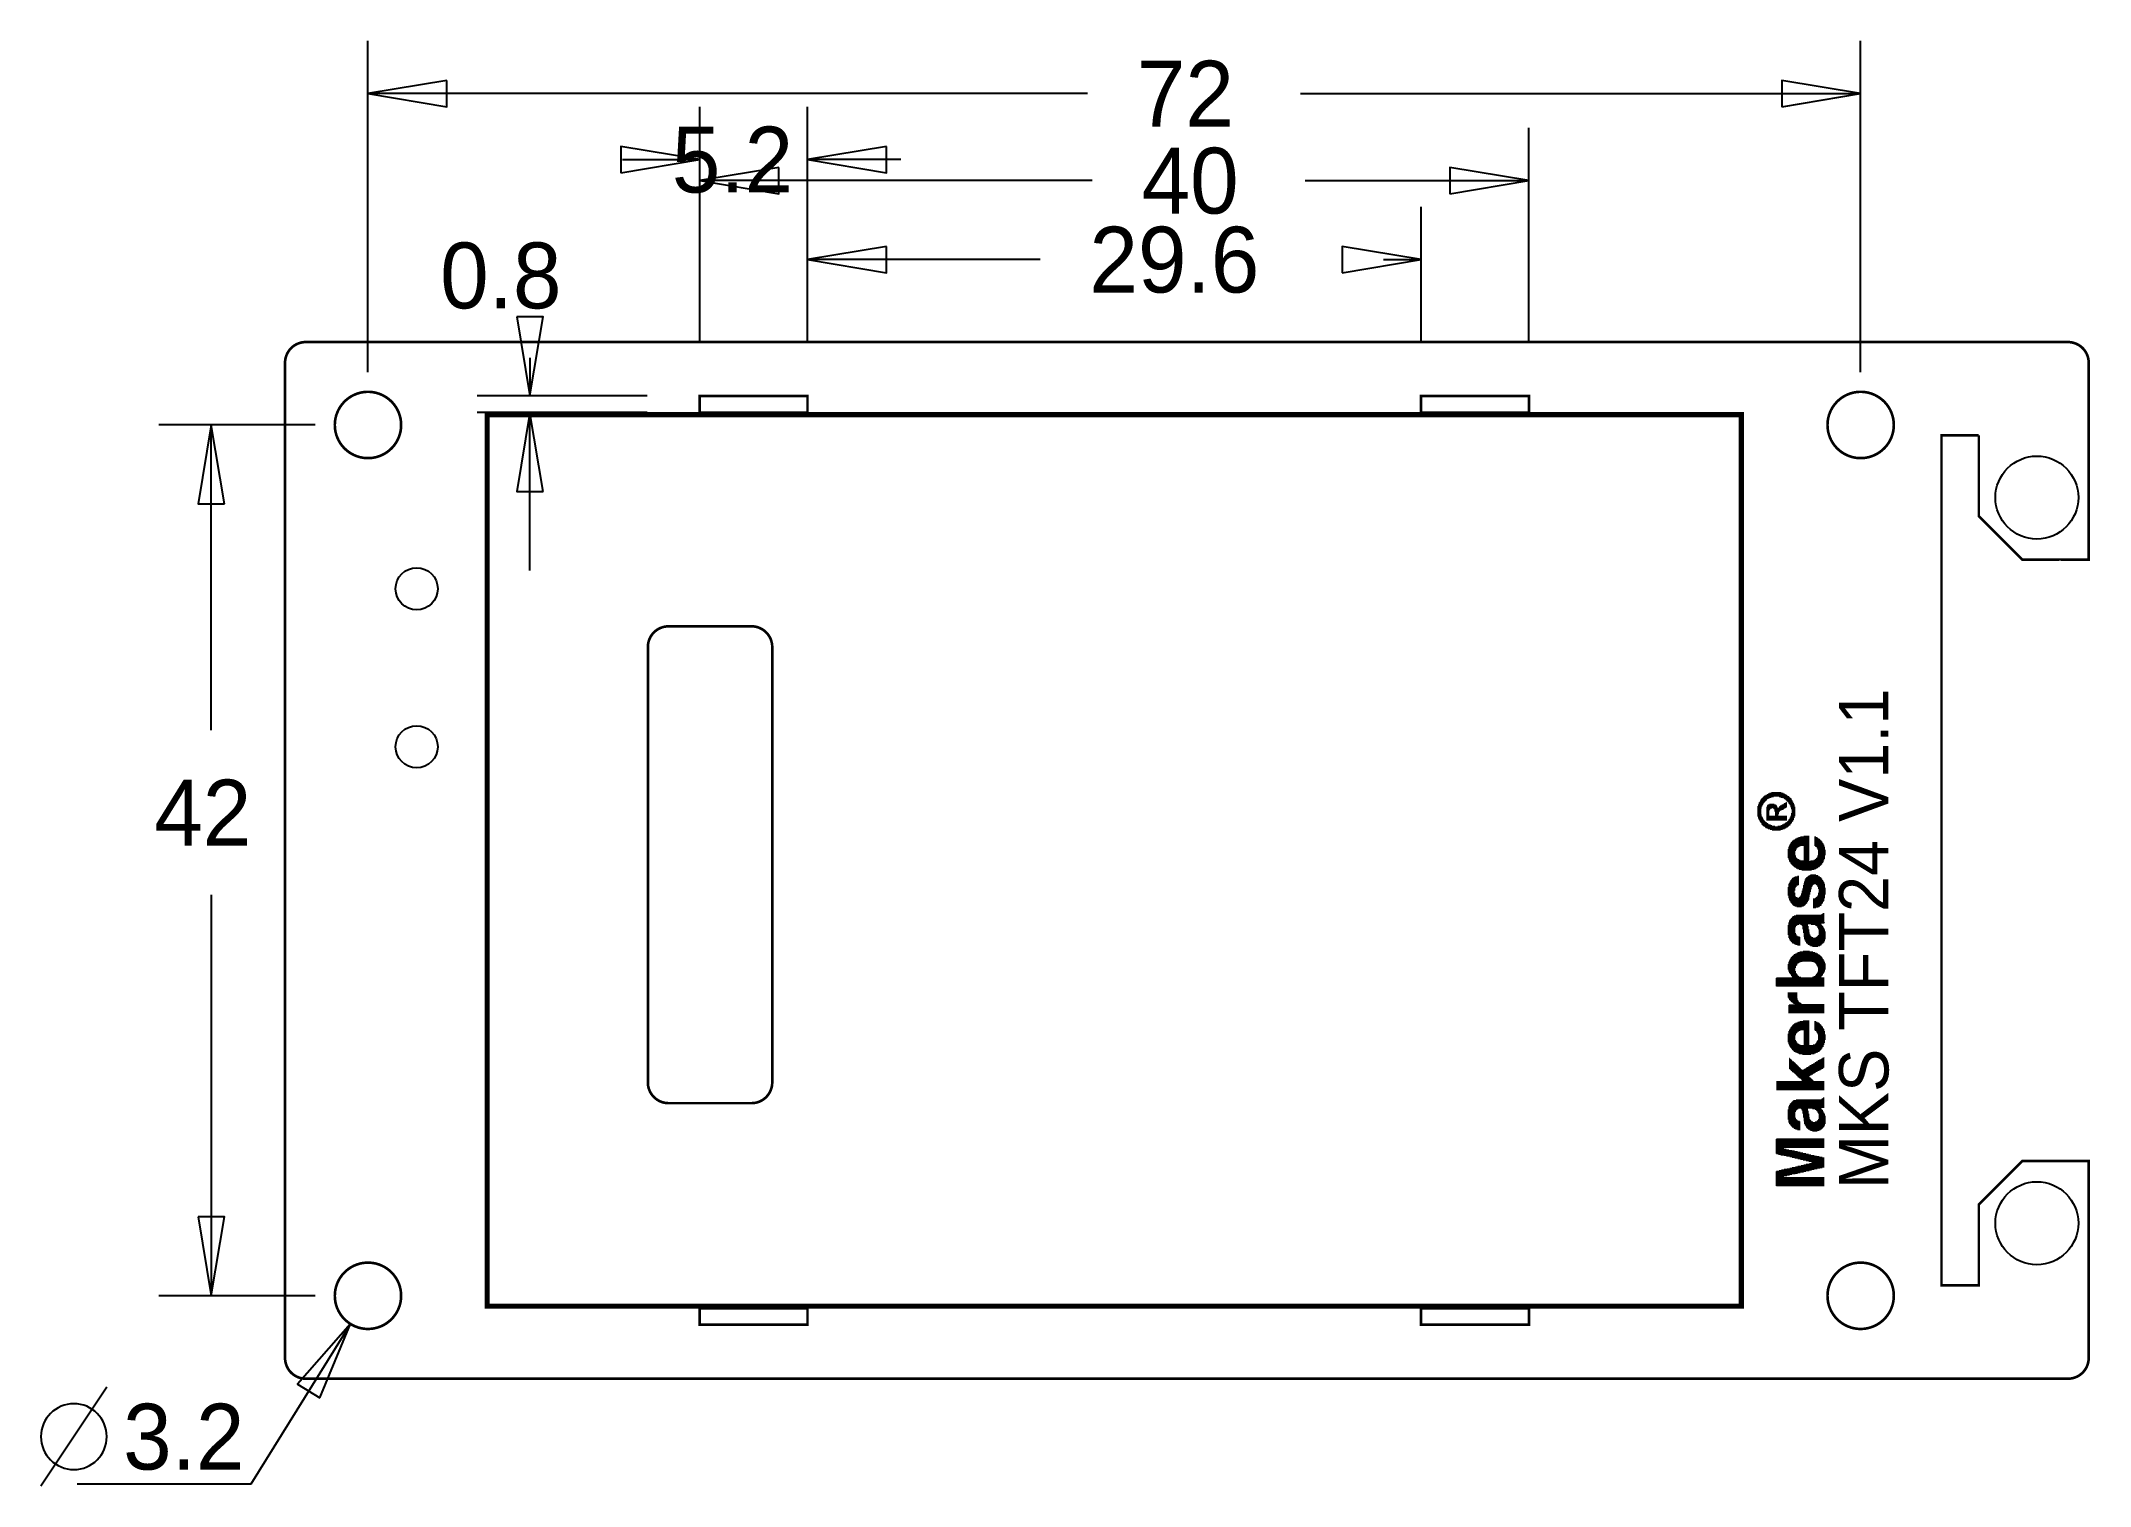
# Model space of a CAD drawing. Extents: x -3889 to 3, y -204 to 2540.
import ezdxf

# ---------------------------------------------------------------- set-up
doc = ezdxf.new("R2010")
doc.units = 0
doc.header["$MEASUREMENT"] = 0
for name, color, linetype in [('BG_DIMENSION', 1, 'CONTINUOUS'), ('BG_OUTLINE', 3, 'CONTINUOUS'), ('BG_SILKSCREEN_TOP', 1, 'CONTINUOUS'), ('PG_SILKSCREEN_TOP', 4, 'CONTINUOUS'), ('PIN_SOLDERMASK_TOP', 6, 'CONTINUOUS')]:
    doc.layers.add(name, color=color, linetype=linetype)

msp = doc.modelspace()

# ---------------------------------------------------------------- texts
at = {"layer": 'BG_DIMENSION', "width": 0.992}
for s, p in [('72', (-1807.663, 2377.691)), ('5.2', (-2690.697, 2252.5)), ('40', (-1798.697, 2212.5)), ('29.6', (-1897.697, 2062.5)), ('0.8', (-3130.697, 2032.5)), ('42', (-3673.697, 1012.5)), ('3.2', (-3732.697, -172.5))]:
    msp.add_text(s, height=125, dxfattribs=at).set_placement(p)
at = {"layer": 'BG_SILKSCREEN_TOP', "width": 0.978723}
msp.add_text('MKS TFT24 V1.1', height=94, rotation=90, dxfattribs=at).set_placement((-380.197, 360))

# ---------------------------------------------------------------- linework, layer by layer
at = {"layer": 'BG_DIMENSION'}
for points in [[(-3267.717, 1911.023), (-3267.717, 2540.191)], [(-433.072, 1911.023), (-433.072, 2540.191)], [(-1901.413, 2440.191), (-3267.717, 2440.191)], [(-2637.796, 1966.142), (-2637.796, 2415)], [(-2433.071, 1966.142), (-2433.071, 2415)], [(-1496.913, 2440.191), (-433.072, 2440.191)], [(-2637.796, 1966.142), (-2637.796, 2375)], [(-1062.992, 1966.142), (-1062.992, 2375)], [(-2784.447, 2315), (-2637.796, 2315)], [(-2255.947, 2315), (-2433.071, 2315)], [(-1892.447, 2275), (-2637.796, 2275)], [(-1487.947, 2275), (-1062.992, 2275)], [(-2433.071, 1966.142), (-2433.071, 2225)], [(-1267.717, 1966.142), (-1267.717, 2225)], [(-1991.447, 2125), (-2433.071, 2125)], [(-1338.947, 2125), (-1267.717, 2125)], [(-2960.197, 1938.75), (-2960.197, 1866.142)], [(-2737.796, 1866.142), (-3060.197, 1866.142)], [(-2737.796, 1834.646), (-3060.197, 1834.646)], [(-2960.197, 1534.646), (-2960.197, 1834.646)], [(-3367.717, 1811.024), (-3665.197, 1811.024)], [(-3565.197, 1231.248), (-3565.197, 1811.024)], [(-3565.197, 918.752), (-3565.197, 157.48)], [(-3367.717, 157.48), (-3665.197, 157.48)], [(-3301, 104), (-3490.197, -200), (-3820.197, -200)], [(-3763.697, -16.252), (-3888.697, -203.748)]]:
    msp.add_lwpolyline(points, dxfattribs=at)
for points in [[(-3117.717, 2465.191), (-3267.717, 2440.191), (-3117.717, 2415.191)], [(-583.072, 2415.191), (-433.072, 2440.191), (-583.072, 2465.191)], [(-2787.796, 2290), (-2637.796, 2315), (-2787.796, 2340)], [(-2283.071, 2340), (-2433.071, 2315), (-2283.071, 2290)], [(-2487.796, 2300), (-2637.796, 2275), (-2487.796, 2250)], [(-1212.992, 2250), (-1062.992, 2275), (-1212.992, 2300)], [(-2283.071, 2150), (-2433.071, 2125), (-2283.071, 2100)], [(-1417.717, 2100), (-1267.717, 2125), (-1417.717, 2150)], [(-2985.197, 2016.142), (-2960.197, 1866.142), (-2935.197, 2016.142)], [(-2935.197, 1684.646), (-2960.197, 1834.646), (-2985.197, 1684.646)], [(-3540.197, 1661.024), (-3565.197, 1811.024), (-3590.197, 1661.024)], [(-3590.197, 307.48), (-3565.197, 157.48), (-3540.197, 307.48)], [(-3359.032, -36.559), (-3301, 104), (-3401.48, -10.142)]]:
    msp.add_lwpolyline(points, close=True, dxfattribs=at)
msp.add_lwpolyline([(-3763.697, -110, 1), (-3888.697, -110, 1)], format="xyb", close=True, dxfattribs=at)
at = {"layer": 'BG_OUTLINE'}
for points in [[(-39.37, 0, 5, 5, 0), (-3385.827, 0, 5, 5, -0.414214), (-3425.197, 39.37, 5, 5, 0), (-3425.197, 1929.134, 5, 5, -0.414214), (-3385.827, 1968.504, 5, 5, 0), (-39.37, 1968.504, 5, 5, -0.414214), (0, 1929.134, 5, 5, 0), (0, 1555.118, 5, 5, 0), (-55, 1555.118, 5, 5, 0), (-55.119, 1554.999, 5, 5, 0)], [(-55.119, 413.386, 5, 5, 0), (-125.985, 413.386, 5, 5, 0), (-208.662, 330.709, 5, 5, 0), (-208.662, 177.165, 5, 5, 0), (-279.528, 177.165, 5, 5, 0), (-279.528, 1791.339, 5, 5, 0), (-208.662, 1791.339, 5, 5, 0)], [(-208.662, 1791.339, 5, 5, 0), (-208.662, 1637.795, 5, 5, 0), (-125.985, 1555.118, 5, 5, 0), (-55.119, 1555.118, 5, 5, 0)], [(-55.119, 413.386, 5, 5, 0), (0, 413.386, 5, 5, 0), (0, 39.37, 5, 5, -0.414214), (-39.37, 0, 5, 5, 0)]]:
    msp.add_lwpolyline(points, format="xyseb", dxfattribs=at)
for points in [[(-3204.725, 1811.024, 5, 5, 1), (-3330.708, 1811.023, 5, 5, 1)], [(-2637.796, 1834.646, 5, 5, 0), (-2433.071, 1834.646, 5, 5, 0), (-2433.071, 1866.142, 5, 5, 0), (-2637.796, 1866.142, 5, 5, 0)], [(-1062.992, 1834.646, 5, 5, 0), (-1267.717, 1834.646, 5, 5, 0), (-1267.717, 1866.142, 5, 5, 0), (-1062.992, 1866.142, 5, 5, 0)], [(-370.079, 1811.024, 5, 5, 1), (-496.063, 1811.023, 5, 5, 1)], [(-2500, 1389.37, 5, 5, 0), (-2500, 562.598, 5, 5, -0.414209), (-2539.37, 523.228, 5, 5, 0), (-2696.851, 523.228, 5, 5, -0.414209), (-2736.221, 562.598, 5, 5, 0), (-2736.221, 1389.37, 5, 5, -0.414212), (-2696.851, 1428.74, 5, 5, 0), (-2539.37, 1428.74, 5, 5, -0.414212)], [(-3204.725, 157.48, 5, 5, 1), (-3330.708, 157.481, 5, 5, 1)], [(-370.079, 157.48, 5, 5, 1), (-496.063, 157.481, 5, 5, 1)], [(-2637.796, 133.858, 5, 5, 0), (-2433.071, 133.858, 5, 5, 0), (-2433.071, 102.362, 5, 5, 0), (-2637.796, 102.362, 5, 5, 0)], [(-1062.992, 133.858, 5, 5, 0), (-1267.717, 133.858, 5, 5, 0), (-1267.717, 102.362, 5, 5, 0), (-1062.992, 102.362, 5, 5, 0)]]:
    msp.add_lwpolyline(points, format="xyseb", close=True, dxfattribs=at)
at = {"layer": 'BG_SILKSCREEN_TOP'}
for points in [[(-627.397, 1063.4, 1.2, 1.2, 0), (-627.397, 1091, 1.2, 1.2, 0)], [(-626.197, 1061, 1.2, 1.2, 0), (-626.197, 1094.6, 1.2, 1.2, 0)], [(-624.997, 1058.6, 1.2, 1.2, 0), (-624.997, 1095.8, 1.2, 1.2, 0)], [(-623.797, 1056.2, 1.2, 1.2, 0), (-623.797, 1098.2, 1.2, 1.2, 0)], [(-622.597, 1055, 1.2, 1.2, 0), (-622.597, 1100.6, 1.2, 1.2, 0)], [(-621.397, 1082.6, 1.2, 1.2, 0), (-621.397, 1101.8, 1.2, 1.2, 0)], [(-620.197, 1086.2, 1.2, 1.2, 0), (-620.197, 1103, 1.2, 1.2, 0)], [(-618.997, 1088.6, 1.2, 1.2, 0), (-618.997, 1104.2, 1.2, 1.2, 0)], [(-617.797, 1091, 1.2, 1.2, 0), (-617.797, 1105.4, 1.2, 1.2, 0)], [(-616.597, 1093.4, 1.2, 1.2, 0), (-616.597, 1106.6, 1.2, 1.2, 0)], [(-615.397, 1094.6, 1.2, 1.2, 0), (-615.397, 1107.8, 1.2, 1.2, 0)], [(-614.197, 1095.8, 1.2, 1.2, 0), (-614.197, 1107.8, 1.2, 1.2, 0)], [(-612.997, 1097, 1.2, 1.2, 0), (-612.997, 1109, 1.2, 1.2, 0)], [(-611.797, 1098.2, 1.2, 1.2, 0), (-611.797, 1109, 1.2, 1.2, 0)], [(-610.597, 1099.4, 1.2, 1.2, 0), (-610.597, 1110.2, 1.2, 1.2, 0)], [(-609.397, 1100.6, 1.2, 1.2, 0), (-609.397, 1110.2, 1.2, 1.2, 0)], [(-609.397, 1059.8, 1.2, 1.2, 0), (-609.397, 1089.8, 1.2, 1.2, 0)], [(-608.197, 1100.6, 1.2, 1.2, 0), (-608.197, 1111.4, 1.2, 1.2, 0)], [(-608.197, 1059.8, 1.2, 1.2, 0), (-608.197, 1091, 1.2, 1.2, 0)], [(-606.997, 1101.8, 1.2, 1.2, 0), (-606.997, 1111.4, 1.2, 1.2, 0)], [(-606.997, 1059.8, 1.2, 1.2, 0), (-606.997, 1091, 1.2, 1.2, 0)], [(-605.797, 1101.8, 1.2, 1.2, 0), (-605.797, 1112.6, 1.2, 1.2, 0)], [(-605.797, 1079, 1.2, 1.2, 0), (-605.797, 1092.2, 1.2, 1.2, 0)], [(-604.597, 1103, 1.2, 1.2, 0), (-604.597, 1112.6, 1.2, 1.2, 0)], [(-604.597, 1081.4, 1.2, 1.2, 0), (-604.597, 1092.2, 1.2, 1.2, 0)], [(-603.397, 1103, 1.2, 1.2, 0), (-603.397, 1112.6, 1.2, 1.2, 0)], [(-603.397, 1082.6, 1.2, 1.2, 0), (-603.397, 1092.2, 1.2, 1.2, 0)], [(-602.197, 1104.2, 1.2, 1.2, 0), (-602.197, 1113.8, 1.2, 1.2, 0)], [(-602.197, 1082.6, 1.2, 1.2, 0), (-602.197, 1092.2, 1.2, 1.2, 0)], [(-600.997, 1104.2, 1.2, 1.2, 0), (-600.997, 1113.8, 1.2, 1.2, 0)], [(-600.997, 1083.8, 1.2, 1.2, 0), (-600.997, 1092.2, 1.2, 1.2, 0)], [(-599.797, 1104.2, 1.2, 1.2, 0), (-599.797, 1113.8, 1.2, 1.2, 0)], [(-599.797, 1082.6, 1.2, 1.2, 0), (-599.797, 1092.2, 1.2, 1.2, 0)], [(-598.597, 1104.2, 1.2, 1.2, 0), (-598.597, 1113.8, 1.2, 1.2, 0)], [(-598.597, 1082.6, 1.2, 1.2, 0), (-598.597, 1092.2, 1.2, 1.2, 0)], [(-597.397, 1105.4, 1.2, 1.2, 0), (-597.397, 1113.8, 1.2, 1.2, 0)], [(-597.397, 1081.4, 1.2, 1.2, 0), (-597.397, 1092.2, 1.2, 1.2, 0)], [(-596.197, 1105.4, 1.2, 1.2, 0), (-596.197, 1113.8, 1.2, 1.2, 0)], [(-596.197, 1076.6, 1.2, 1.2, 0), (-596.197, 1091, 1.2, 1.2, 0)], [(-594.997, 1105.4, 1.2, 1.2, 0), (-594.997, 1113.8, 1.2, 1.2, 0)], [(-594.997, 1059.8, 1.2, 1.2, 0), (-594.997, 1091, 1.2, 1.2, 0)], [(-593.797, 1105.4, 1.2, 1.2, 0), (-593.797, 1113.8, 1.2, 1.2, 0)], [(-593.797, 1059.8, 1.2, 1.2, 0), (-593.797, 1089.8, 1.2, 1.2, 0)], [(-592.597, 1105.4, 1.2, 1.2, 0), (-592.597, 1113.8, 1.2, 1.2, 0)], [(-591.397, 1105.4, 1.2, 1.2, 0), (-591.397, 1113.8, 1.2, 1.2, 0)], [(-590.197, 1105.4, 1.2, 1.2, 0), (-590.197, 1113.8, 1.2, 1.2, 0)], [(-588.997, 1105.4, 1.2, 1.2, 0), (-588.997, 1113.8, 1.2, 1.2, 0)], [(-587.797, 1104.2, 1.2, 1.2, 0), (-587.797, 1113.8, 1.2, 1.2, 0)], [(-586.597, 1104.2, 1.2, 1.2, 0), (-586.597, 1113.8, 1.2, 1.2, 0)], [(-585.397, 1104.2, 1.2, 1.2, 0), (-585.397, 1113.8, 1.2, 1.2, 0)], [(-584.197, 1103, 1.2, 1.2, 0), (-584.197, 1113.8, 1.2, 1.2, 0)], [(-582.997, 1103, 1.2, 1.2, 0), (-582.997, 1112.6, 1.2, 1.2, 0)], [(-582.997, 1079, 1.2, 1.2, 0), (-582.997, 1089.8, 1.2, 1.2, 0)], [(-581.797, 1103, 1.2, 1.2, 0), (-581.797, 1112.6, 1.2, 1.2, 0)], [(-581.797, 1080.2, 1.2, 1.2, 0), (-581.797, 1091, 1.2, 1.2, 0)], [(-580.597, 1101.8, 1.2, 1.2, 0), (-580.597, 1112.6, 1.2, 1.2, 0)], [(-580.597, 1080.2, 1.2, 1.2, 0), (-580.597, 1091, 1.2, 1.2, 0)], [(-579.397, 1101.8, 1.2, 1.2, 0), (-579.397, 1111.4, 1.2, 1.2, 0)], [(-579.397, 1081.4, 1.2, 1.2, 0), (-579.397, 1092.2, 1.2, 1.2, 0)], [(-578.197, 1100.6, 1.2, 1.2, 0), (-578.197, 1111.4, 1.2, 1.2, 0)], [(-578.197, 1082.6, 1.2, 1.2, 0), (-578.197, 1093.4, 1.2, 1.2, 0)], [(-576.997, 1099.4, 1.2, 1.2, 0), (-576.997, 1110.2, 1.2, 1.2, 0)], [(-576.997, 1082.6, 1.2, 1.2, 0), (-576.997, 1093.4, 1.2, 1.2, 0)], [(-575.797, 1099.4, 1.2, 1.2, 0), (-575.797, 1110.2, 1.2, 1.2, 0)], [(-575.797, 1083.8, 1.2, 1.2, 0), (-575.797, 1094.6, 1.2, 1.2, 0)], [(-574.597, 1098.2, 1.2, 1.2, 0), (-574.597, 1109, 1.2, 1.2, 0)], [(-574.597, 1083.8, 1.2, 1.2, 0), (-574.597, 1094.6, 1.2, 1.2, 0)], [(-573.397, 1097, 1.2, 1.2, 0), (-573.397, 1109, 1.2, 1.2, 0)], [(-573.397, 1085, 1.2, 1.2, 0), (-573.397, 1095.8, 1.2, 1.2, 0)], [(-572.197, 1095.8, 1.2, 1.2, 0), (-572.197, 1107.8, 1.2, 1.2, 0)], [(-570.997, 1094.6, 1.2, 1.2, 0), (-570.997, 1106.6, 1.2, 1.2, 0)], [(-569.797, 1092.2, 1.2, 1.2, 0), (-569.797, 1106.6, 1.2, 1.2, 0)], [(-568.597, 1091, 1.2, 1.2, 0), (-568.597, 1105.4, 1.2, 1.2, 0)], [(-567.397, 1088.6, 1.2, 1.2, 0), (-567.397, 1104.2, 1.2, 1.2, 0)], [(-566.197, 1085, 1.2, 1.2, 0), (-566.197, 1103, 1.2, 1.2, 0)], [(-564.997, 1081.4, 1.2, 1.2, 0), (-564.997, 1101.8, 1.2, 1.2, 0)], [(-563.797, 1055, 1.2, 1.2, 0), (-563.797, 1099.4, 1.2, 1.2, 0)], [(-562.597, 1057.4, 1.2, 1.2, 0), (-562.597, 1098.2, 1.2, 1.2, 0)], [(-561.397, 1058.6, 1.2, 1.2, 0), (-561.397, 1095.8, 1.2, 1.2, 0)], [(-560.197, 1061, 1.2, 1.2, 0), (-560.197, 1093.4, 1.2, 1.2, 0)], [(-558.997, 1064.6, 1.2, 1.2, 0), (-558.997, 1091, 1.2, 1.2, 0)], [(-628.597, 1067, 1.2, 1.2, 0), (-628.597, 1087.4, 1.2, 1.2, 0)], [(-621.397, 1052.6, 1.2, 1.2, 0), (-621.397, 1071.8, 1.2, 1.2, 0)], [(-620.197, 1051.4, 1.2, 1.2, 0), (-620.197, 1068.2, 1.2, 1.2, 0)], [(-618.997, 1050.2, 1.2, 1.2, 0), (-618.997, 1065.8, 1.2, 1.2, 0)], [(-617.797, 1049, 1.2, 1.2, 0), (-617.797, 1063.4, 1.2, 1.2, 0)], [(-616.597, 1049, 1.2, 1.2, 0), (-616.597, 1061, 1.2, 1.2, 0)], [(-615.397, 1047.8, 1.2, 1.2, 0), (-615.397, 1059.8, 1.2, 1.2, 0)], [(-614.197, 1046.6, 1.2, 1.2, 0), (-614.197, 1058.6, 1.2, 1.2, 0)], [(-612.997, 1045.4, 1.2, 1.2, 0), (-612.997, 1057.4, 1.2, 1.2, 0)], [(-611.797, 1059.8, 1.2, 1.2, 0), (-611.797, 1086.2, 1.2, 1.2, 0)], [(-611.797, 1045.4, 1.2, 1.2, 0), (-611.797, 1056.2, 1.2, 1.2, 0)], [(-610.597, 1059.8, 1.2, 1.2, 0), (-610.597, 1088.6, 1.2, 1.2, 0)], [(-610.597, 1044.2, 1.2, 1.2, 0), (-610.597, 1055, 1.2, 1.2, 0)], [(-609.397, 1044.2, 1.2, 1.2, 0), (-609.397, 1055, 1.2, 1.2, 0)], [(-608.197, 1043, 1.2, 1.2, 0), (-608.197, 1053.8, 1.2, 1.2, 0)], [(-606.997, 1043, 1.2, 1.2, 0), (-606.997, 1052.6, 1.2, 1.2, 0)], [(-605.797, 1059.8, 1.2, 1.2, 0), (-605.797, 1069.4, 1.2, 1.2, 0)], [(-605.797, 1043, 1.2, 1.2, 0), (-605.797, 1052.6, 1.2, 1.2, 0)], [(-604.597, 1059.8, 1.2, 1.2, 0), (-604.597, 1069.4, 1.2, 1.2, 0)], [(-604.597, 1041.8, 1.2, 1.2, 0), (-604.597, 1052.6, 1.2, 1.2, 0)], [(-603.397, 1059.8, 1.2, 1.2, 0), (-603.397, 1069.4, 1.2, 1.2, 0)], [(-603.397, 1041.8, 1.2, 1.2, 0), (-603.397, 1051.4, 1.2, 1.2, 0)], [(-602.197, 1059.8, 1.2, 1.2, 0), (-602.197, 1069.4, 1.2, 1.2, 0)], [(-602.197, 1041.8, 1.2, 1.2, 0), (-602.197, 1051.4, 1.2, 1.2, 0)], [(-600.997, 1059.8, 1.2, 1.2, 0), (-600.997, 1069.4, 1.2, 1.2, 0)], [(-600.997, 1040.6, 1.2, 1.2, 0), (-600.997, 1050.2, 1.2, 1.2, 0)], [(-599.797, 1059.8, 1.2, 1.2, 0), (-599.797, 1069.4, 1.2, 1.2, 0)], [(-599.797, 1040.6, 1.2, 1.2, 0), (-599.797, 1050.2, 1.2, 1.2, 0)], [(-598.597, 1059.8, 1.2, 1.2, 0), (-598.597, 1069.4, 1.2, 1.2, 0)], [(-598.597, 1040.6, 1.2, 1.2, 0), (-598.597, 1050.2, 1.2, 1.2, 0)], [(-597.397, 1059.8, 1.2, 1.2, 0), (-597.397, 1069.4, 1.2, 1.2, 0)], [(-597.397, 1040.6, 1.2, 1.2, 0), (-597.397, 1050.2, 1.2, 1.2, 0)], [(-596.197, 1059.8, 1.2, 1.2, 0), (-596.197, 1069.4, 1.2, 1.2, 0)], [(-596.197, 1040.6, 1.2, 1.2, 0), (-596.197, 1050.2, 1.2, 1.2, 0)], [(-592.597, 1059.8, 1.2, 1.2, 0), (-592.597, 1088.6, 1.2, 1.2, 0)], [(-591.397, 1059.8, 1.2, 1.2, 0), (-591.397, 1086.2, 1.2, 1.2, 0)], [(-590.197, 1059.8, 1.2, 1.2, 0), (-590.197, 1083.8, 1.2, 1.2, 0)], [(-590.197, 1040.6, 1.2, 1.2, 0), (-590.197, 1050.2, 1.2, 1.2, 0)], [(-588.997, 1071.8, 1.2, 1.2, 0), (-588.997, 1085, 1.2, 1.2, 0)], [(-588.997, 1059.8, 1.2, 1.2, 0), (-588.997, 1069.4, 1.2, 1.2, 0)], [(-588.997, 1040.6, 1.2, 1.2, 0), (-588.997, 1050.2, 1.2, 1.2, 0)], [(-587.797, 1075.4, 1.2, 1.2, 0), (-587.797, 1086.2, 1.2, 1.2, 0)], [(-587.797, 1059.8, 1.2, 1.2, 0), (-587.797, 1069.4, 1.2, 1.2, 0)], [(-587.797, 1040.6, 1.2, 1.2, 0), (-587.797, 1050.2, 1.2, 1.2, 0)], [(-586.597, 1076.6, 1.2, 1.2, 0), (-586.597, 1087.4, 1.2, 1.2, 0)], [(-586.597, 1059.8, 1.2, 1.2, 0), (-586.597, 1069.4, 1.2, 1.2, 0)], [(-586.597, 1040.6, 1.2, 1.2, 0), (-586.597, 1050.2, 1.2, 1.2, 0)], [(-585.397, 1077.8, 1.2, 1.2, 0), (-585.397, 1088.6, 1.2, 1.2, 0)], [(-585.397, 1059.8, 1.2, 1.2, 0), (-585.397, 1069.4, 1.2, 1.2, 0)], [(-585.397, 1040.6, 1.2, 1.2, 0), (-585.397, 1050.2, 1.2, 1.2, 0)], [(-584.197, 1079, 1.2, 1.2, 0), (-584.197, 1088.6, 1.2, 1.2, 0)], [(-584.197, 1059.8, 1.2, 1.2, 0), (-584.197, 1069.4, 1.2, 1.2, 0)], [(-584.197, 1041.8, 1.2, 1.2, 0), (-584.197, 1051.4, 1.2, 1.2, 0)], [(-582.997, 1059.8, 1.2, 1.2, 0), (-582.997, 1069.4, 1.2, 1.2, 0)], [(-582.997, 1041.8, 1.2, 1.2, 0), (-582.997, 1051.4, 1.2, 1.2, 0)], [(-581.797, 1059.8, 1.2, 1.2, 0), (-581.797, 1069.4, 1.2, 1.2, 0)], [(-581.797, 1041.8, 1.2, 1.2, 0), (-581.797, 1052.6, 1.2, 1.2, 0)], [(-580.597, 1059.8, 1.2, 1.2, 0), (-580.597, 1069.4, 1.2, 1.2, 0)], [(-580.597, 1043, 1.2, 1.2, 0), (-580.597, 1052.6, 1.2, 1.2, 0)], [(-579.397, 1059.8, 1.2, 1.2, 0), (-579.397, 1069.4, 1.2, 1.2, 0)], [(-579.397, 1043, 1.2, 1.2, 0), (-579.397, 1053.8, 1.2, 1.2, 0)], [(-578.197, 1059.8, 1.2, 1.2, 0), (-578.197, 1069.4, 1.2, 1.2, 0)], [(-578.197, 1043, 1.2, 1.2, 0), (-578.197, 1053.8, 1.2, 1.2, 0)], [(-576.997, 1059.8, 1.2, 1.2, 0), (-576.997, 1069.4, 1.2, 1.2, 0)], [(-576.997, 1044.2, 1.2, 1.2, 0), (-576.997, 1055, 1.2, 1.2, 0)], [(-575.797, 1059.8, 1.2, 1.2, 0), (-575.797, 1069.4, 1.2, 1.2, 0)], [(-575.797, 1044.2, 1.2, 1.2, 0), (-575.797, 1056.2, 1.2, 1.2, 0)], [(-574.597, 1059.8, 1.2, 1.2, 0), (-574.597, 1069.4, 1.2, 1.2, 0)], [(-574.597, 1045.4, 1.2, 1.2, 0), (-574.597, 1056.2, 1.2, 1.2, 0)], [(-573.397, 1059.8, 1.2, 1.2, 0), (-573.397, 1069.4, 1.2, 1.2, 0)], [(-573.397, 1046.6, 1.2, 1.2, 0), (-573.397, 1057.4, 1.2, 1.2, 0)], [(-572.197, 1046.6, 1.2, 1.2, 0), (-572.197, 1058.6, 1.2, 1.2, 0)], [(-570.997, 1047.8, 1.2, 1.2, 0), (-570.997, 1059.8, 1.2, 1.2, 0)], [(-569.797, 1049, 1.2, 1.2, 0), (-569.797, 1062.2, 1.2, 1.2, 0)], [(-568.597, 1050.2, 1.2, 1.2, 0), (-568.597, 1063.4, 1.2, 1.2, 0)], [(-567.397, 1050.2, 1.2, 1.2, 0), (-567.397, 1065.8, 1.2, 1.2, 0)], [(-566.197, 1052.6, 1.2, 1.2, 0), (-566.197, 1069.4, 1.2, 1.2, 0)], [(-564.997, 1053.8, 1.2, 1.2, 0), (-564.997, 1074.2, 1.2, 1.2, 0)], [(-557.797, 1068.2, 1.2, 1.2, 0), (-557.797, 1086.2, 1.2, 1.2, 0)], [(-594.997, 1040.6, 1.2, 1.2, 0), (-594.997, 1049, 1.2, 1.2, 0)], [(-593.797, 1040.6, 1.2, 1.2, 0), (-593.797, 1049, 1.2, 1.2, 0)], [(-592.597, 1040.6, 1.2, 1.2, 0), (-592.597, 1049, 1.2, 1.2, 0)], [(-591.397, 1040.6, 1.2, 1.2, 0), (-591.397, 1049, 1.2, 1.2, 0)], [(-568.597, 981.8, 1.2, 1.2, 0), (-568.597, 1013, 1.2, 1.2, 0)], [(-567.397, 980.6, 1.2, 1.2, 0), (-567.397, 1015.4, 1.2, 1.2, 0)], [(-566.197, 978.2, 1.2, 1.2, 0), (-566.197, 1017.8, 1.2, 1.2, 0)], [(-564.997, 977, 1.2, 1.2, 0), (-564.997, 1019, 1.2, 1.2, 0)], [(-563.797, 975.8, 1.2, 1.2, 0), (-563.797, 1020.2, 1.2, 1.2, 0)], [(-562.597, 974.6, 1.2, 1.2, 0), (-562.597, 1021.4, 1.2, 1.2, 0)], [(-561.397, 973.4, 1.2, 1.2, 0), (-561.397, 1022.6, 1.2, 1.2, 0)], [(-560.197, 972.2, 1.2, 1.2, 0), (-560.197, 1023.8, 1.2, 1.2, 0)], [(-558.997, 971, 1.2, 1.2, 0), (-558.997, 1023.8, 1.2, 1.2, 0)], [(-557.797, 971, 1.2, 1.2, 0), (-557.797, 1025, 1.2, 1.2, 0)], [(-556.597, 1002.2, 1.2, 1.2, 0), (-556.597, 1026.2, 1.2, 1.2, 0)], [(-555.397, 1004.6, 1.2, 1.2, 0), (-555.397, 1026.2, 1.2, 1.2, 0)], [(-554.197, 1007, 1.2, 1.2, 0), (-554.197, 1027.4, 1.2, 1.2, 0)], [(-552.997, 1008.2, 1.2, 1.2, 0), (-552.997, 1027.4, 1.2, 1.2, 0)], [(-551.797, 1008.2, 1.2, 1.2, 0), (-551.797, 1027.4, 1.2, 1.2, 0)], [(-550.597, 1009.4, 1.2, 1.2, 0), (-550.597, 1028.6, 1.2, 1.2, 0)], [(-549.397, 1010.6, 1.2, 1.2, 0), (-549.397, 1028.6, 1.2, 1.2, 0)], [(-548.197, 1010.6, 1.2, 1.2, 0), (-548.197, 1028.6, 1.2, 1.2, 0)], [(-546.997, 1011.8, 1.2, 1.2, 0), (-546.997, 1029.8, 1.2, 1.2, 0)], [(-545.797, 1011.8, 1.2, 1.2, 0), (-545.797, 1029.8, 1.2, 1.2, 0)], [(-544.597, 1011.8, 1.2, 1.2, 0), (-544.597, 1029.8, 1.2, 1.2, 0)], [(-543.397, 1011.8, 1.2, 1.2, 0), (-543.397, 1029.8, 1.2, 1.2, 0)], [(-542.197, 1011.8, 1.2, 1.2, 0), (-542.197, 1029.8, 1.2, 1.2, 0)], [(-540.997, 965, 1.2, 1.2, 0), (-540.997, 1031, 1.2, 1.2, 0)], [(-539.797, 965, 1.2, 1.2, 0), (-539.797, 1031, 1.2, 1.2, 0)], [(-538.597, 965, 1.2, 1.2, 0), (-538.597, 1031, 1.2, 1.2, 0)], [(-537.397, 965, 1.2, 1.2, 0), (-537.397, 1031, 1.2, 1.2, 0)], [(-536.197, 965, 1.2, 1.2, 0), (-536.197, 1031, 1.2, 1.2, 0)], [(-534.997, 965, 1.2, 1.2, 0), (-534.997, 1031, 1.2, 1.2, 0)], [(-533.797, 965, 1.2, 1.2, 0), (-533.797, 1031, 1.2, 1.2, 0)], [(-532.597, 965, 1.2, 1.2, 0), (-532.597, 1031, 1.2, 1.2, 0)], [(-531.397, 965, 1.2, 1.2, 0), (-531.397, 1031, 1.2, 1.2, 0)], [(-520.597, 1011.8, 1.2, 1.2, 0), (-520.597, 1029.8, 1.2, 1.2, 0)], [(-519.397, 1010.6, 1.2, 1.2, 0), (-519.397, 1029.8, 1.2, 1.2, 0)], [(-518.197, 1009.4, 1.2, 1.2, 0), (-518.197, 1029.8, 1.2, 1.2, 0)], [(-516.997, 1009.4, 1.2, 1.2, 0), (-516.997, 1028.6, 1.2, 1.2, 0)], [(-515.797, 1007, 1.2, 1.2, 0), (-515.797, 1028.6, 1.2, 1.2, 0)], [(-514.597, 1004.6, 1.2, 1.2, 0), (-514.597, 1027.4, 1.2, 1.2, 0)], [(-513.397, 971, 1.2, 1.2, 0), (-513.397, 1026.2, 1.2, 1.2, 0)], [(-512.197, 971, 1.2, 1.2, 0), (-512.197, 1026.2, 1.2, 1.2, 0)], [(-510.997, 972.2, 1.2, 1.2, 0), (-510.997, 1025, 1.2, 1.2, 0)], [(-509.797, 973.4, 1.2, 1.2, 0), (-509.797, 1023.8, 1.2, 1.2, 0)], [(-508.597, 974.6, 1.2, 1.2, 0), (-508.597, 1022.6, 1.2, 1.2, 0)], [(-507.397, 975.8, 1.2, 1.2, 0), (-507.397, 1021.4, 1.2, 1.2, 0)], [(-506.197, 977, 1.2, 1.2, 0), (-506.197, 1020.2, 1.2, 1.2, 0)], [(-504.997, 979.4, 1.2, 1.2, 0), (-504.997, 1017.8, 1.2, 1.2, 0)], [(-503.797, 980.6, 1.2, 1.2, 0), (-503.797, 1016.6, 1.2, 1.2, 0)], [(-502.597, 984.2, 1.2, 1.2, 0), (-502.597, 1014.2, 1.2, 1.2, 0)], [(-570.997, 989, 1.2, 1.2, 0), (-570.997, 1005.8, 1.2, 1.2, 0)], [(-569.797, 985.4, 1.2, 1.2, 0), (-569.797, 1010.6, 1.2, 1.2, 0)], [(-556.597, 969.8, 1.2, 1.2, 0), (-556.597, 993.8, 1.2, 1.2, 0)], [(-555.397, 968.6, 1.2, 1.2, 0), (-555.397, 990.2, 1.2, 1.2, 0)], [(-554.197, 968.6, 1.2, 1.2, 0), (-554.197, 989, 1.2, 1.2, 0)], [(-552.997, 967.4, 1.2, 1.2, 0), (-552.997, 987.8, 1.2, 1.2, 0)], [(-551.797, 967.4, 1.2, 1.2, 0), (-551.797, 986.6, 1.2, 1.2, 0)], [(-550.597, 967.4, 1.2, 1.2, 0), (-550.597, 986.6, 1.2, 1.2, 0)], [(-549.397, 966.2, 1.2, 1.2, 0), (-549.397, 985.4, 1.2, 1.2, 0)], [(-548.197, 966.2, 1.2, 1.2, 0), (-548.197, 985.4, 1.2, 1.2, 0)], [(-546.997, 966.2, 1.2, 1.2, 0), (-546.997, 984.2, 1.2, 1.2, 0)], [(-545.797, 966.2, 1.2, 1.2, 0), (-545.797, 984.2, 1.2, 1.2, 0)], [(-544.597, 965, 1.2, 1.2, 0), (-544.597, 984.2, 1.2, 1.2, 0)], [(-543.397, 965, 1.2, 1.2, 0), (-543.397, 984.2, 1.2, 1.2, 0)], [(-542.197, 965, 1.2, 1.2, 0), (-542.197, 984.2, 1.2, 1.2, 0)], [(-530.197, 965, 1.2, 1.2, 0), (-530.197, 983, 1.2, 1.2, 0)], [(-528.997, 965, 1.2, 1.2, 0), (-528.997, 983, 1.2, 1.2, 0)], [(-527.797, 965, 1.2, 1.2, 0), (-527.797, 984.2, 1.2, 1.2, 0)], [(-526.597, 965, 1.2, 1.2, 0), (-526.597, 984.2, 1.2, 1.2, 0)], [(-525.397, 966.2, 1.2, 1.2, 0), (-525.397, 984.2, 1.2, 1.2, 0)], [(-524.197, 966.2, 1.2, 1.2, 0), (-524.197, 984.2, 1.2, 1.2, 0)], [(-522.997, 966.2, 1.2, 1.2, 0), (-522.997, 984.2, 1.2, 1.2, 0)], [(-521.797, 966.2, 1.2, 1.2, 0), (-521.797, 985.4, 1.2, 1.2, 0)], [(-520.597, 967.4, 1.2, 1.2, 0), (-520.597, 985.4, 1.2, 1.2, 0)], [(-519.397, 967.4, 1.2, 1.2, 0), (-519.397, 986.6, 1.2, 1.2, 0)], [(-518.197, 967.4, 1.2, 1.2, 0), (-518.197, 987.8, 1.2, 1.2, 0)], [(-516.997, 968.6, 1.2, 1.2, 0), (-516.997, 989, 1.2, 1.2, 0)], [(-515.797, 968.6, 1.2, 1.2, 0), (-515.797, 990.2, 1.2, 1.2, 0)], [(-514.597, 969.8, 1.2, 1.2, 0), (-514.597, 993.8, 1.2, 1.2, 0)], [(-501.397, 986.6, 1.2, 1.2, 0), (-501.397, 1010.6, 1.2, 1.2, 0)], [(-500.197, 993.8, 1.2, 1.2, 0), (-500.197, 1004.6, 1.2, 1.2, 0)], [(-570.997, 917, 1.2, 1.2, 0), (-570.997, 933.8, 1.2, 1.2, 0)], [(-569.797, 912.2, 1.2, 1.2, 0), (-569.797, 939.8, 1.2, 1.2, 0)], [(-568.597, 908.6, 1.2, 1.2, 0), (-568.597, 942.2, 1.2, 1.2, 0)], [(-567.397, 906.2, 1.2, 1.2, 0), (-567.397, 944.6, 1.2, 1.2, 0)], [(-566.197, 903.8, 1.2, 1.2, 0), (-566.197, 947, 1.2, 1.2, 0)], [(-564.997, 902.6, 1.2, 1.2, 0), (-564.997, 948.2, 1.2, 1.2, 0)], [(-563.797, 901.4, 1.2, 1.2, 0), (-563.797, 949.4, 1.2, 1.2, 0)], [(-562.597, 900.2, 1.2, 1.2, 0), (-562.597, 950.6, 1.2, 1.2, 0)], [(-561.397, 899, 1.2, 1.2, 0), (-561.397, 951.8, 1.2, 1.2, 0)], [(-560.197, 897.8, 1.2, 1.2, 0), (-560.197, 951.8, 1.2, 1.2, 0)], [(-558.997, 897.8, 1.2, 1.2, 0), (-558.997, 953, 1.2, 1.2, 0)], [(-557.797, 926.6, 1.2, 1.2, 0), (-557.797, 954.2, 1.2, 1.2, 0)], [(-556.597, 932.6, 1.2, 1.2, 0), (-556.597, 954.2, 1.2, 1.2, 0)], [(-555.397, 933.8, 1.2, 1.2, 0), (-555.397, 954.2, 1.2, 1.2, 0)], [(-554.197, 936.2, 1.2, 1.2, 0), (-554.197, 954.2, 1.2, 1.2, 0)], [(-552.997, 936.2, 1.2, 1.2, 0), (-552.997, 955.4, 1.2, 1.2, 0)], [(-551.797, 936.2, 1.2, 1.2, 0), (-551.797, 955.4, 1.2, 1.2, 0)], [(-550.597, 937.4, 1.2, 1.2, 0), (-550.597, 955.4, 1.2, 1.2, 0)], [(-542.197, 896.6, 1.2, 1.2, 0), (-542.197, 937.4, 1.2, 1.2, 0)], [(-540.997, 897.8, 1.2, 1.2, 0), (-540.997, 941, 1.2, 1.2, 0)], [(-539.797, 897.8, 1.2, 1.2, 0), (-539.797, 944.6, 1.2, 1.2, 0)], [(-538.597, 899, 1.2, 1.2, 0), (-538.597, 948.2, 1.2, 1.2, 0)], [(-537.397, 900.2, 1.2, 1.2, 0), (-537.397, 950.6, 1.2, 1.2, 0)], [(-536.197, 901.4, 1.2, 1.2, 0), (-536.197, 951.8, 1.2, 1.2, 0)], [(-534.997, 902.6, 1.2, 1.2, 0), (-534.997, 953, 1.2, 1.2, 0)], [(-533.797, 905, 1.2, 1.2, 0), (-533.797, 954.2, 1.2, 1.2, 0)], [(-532.597, 907.4, 1.2, 1.2, 0), (-532.597, 955.4, 1.2, 1.2, 0)], [(-531.397, 909.8, 1.2, 1.2, 0), (-531.397, 955.4, 1.2, 1.2, 0)], [(-530.197, 914.6, 1.2, 1.2, 0), (-530.197, 956.6, 1.2, 1.2, 0)], [(-528.997, 919.4, 1.2, 1.2, 0), (-528.997, 956.6, 1.2, 1.2, 0)], [(-527.797, 924.2, 1.2, 1.2, 0), (-527.797, 957.8, 1.2, 1.2, 0)], [(-526.597, 929, 1.2, 1.2, 0), (-526.597, 957.8, 1.2, 1.2, 0)], [(-525.397, 933.8, 1.2, 1.2, 0), (-525.397, 957.8, 1.2, 1.2, 0)], [(-524.197, 936.2, 1.2, 1.2, 0), (-524.197, 957.8, 1.2, 1.2, 0)], [(-522.997, 937.4, 1.2, 1.2, 0), (-522.997, 957.8, 1.2, 1.2, 0)], [(-521.797, 938.6, 1.2, 1.2, 0), (-521.797, 957.8, 1.2, 1.2, 0)], [(-520.597, 938.6, 1.2, 1.2, 0), (-520.597, 957.8, 1.2, 1.2, 0)], [(-519.397, 938.6, 1.2, 1.2, 0), (-519.397, 957.8, 1.2, 1.2, 0)], [(-518.197, 938.6, 1.2, 1.2, 0), (-518.197, 957.8, 1.2, 1.2, 0)], [(-516.997, 937.4, 1.2, 1.2, 0), (-516.997, 956.6, 1.2, 1.2, 0)], [(-515.797, 936.2, 1.2, 1.2, 0), (-515.797, 956.6, 1.2, 1.2, 0)], [(-514.597, 933.8, 1.2, 1.2, 0), (-514.597, 956.6, 1.2, 1.2, 0)], [(-513.397, 930.2, 1.2, 1.2, 0), (-513.397, 955.4, 1.2, 1.2, 0)], [(-512.197, 895.4, 1.2, 1.2, 0), (-512.197, 954.2, 1.2, 1.2, 0)], [(-510.997, 896.6, 1.2, 1.2, 0), (-510.997, 954.2, 1.2, 1.2, 0)], [(-509.797, 897.8, 1.2, 1.2, 0), (-509.797, 953, 1.2, 1.2, 0)], [(-508.597, 897.8, 1.2, 1.2, 0), (-508.597, 951.8, 1.2, 1.2, 0)], [(-507.397, 899, 1.2, 1.2, 0), (-507.397, 950.6, 1.2, 1.2, 0)], [(-506.197, 901.4, 1.2, 1.2, 0), (-506.197, 949.4, 1.2, 1.2, 0)], [(-504.997, 902.6, 1.2, 1.2, 0), (-504.997, 947, 1.2, 1.2, 0)], [(-503.797, 905, 1.2, 1.2, 0), (-503.797, 945.8, 1.2, 1.2, 0)], [(-502.597, 907.4, 1.2, 1.2, 0), (-502.597, 943.4, 1.2, 1.2, 0)], [(-501.397, 912.2, 1.2, 1.2, 0), (-501.397, 939.8, 1.2, 1.2, 0)], [(-557.797, 896.6, 1.2, 1.2, 0), (-557.797, 923, 1.2, 1.2, 0)], [(-556.597, 896.6, 1.2, 1.2, 0), (-556.597, 915.8, 1.2, 1.2, 0)], [(-555.397, 896.6, 1.2, 1.2, 0), (-555.397, 914.6, 1.2, 1.2, 0)], [(-554.197, 895.4, 1.2, 1.2, 0), (-554.197, 914.6, 1.2, 1.2, 0)], [(-552.997, 895.4, 1.2, 1.2, 0), (-552.997, 913.4, 1.2, 1.2, 0)], [(-551.797, 895.4, 1.2, 1.2, 0), (-551.797, 913.4, 1.2, 1.2, 0)], [(-550.597, 895.4, 1.2, 1.2, 0), (-550.597, 913.4, 1.2, 1.2, 0)], [(-549.397, 895.4, 1.2, 1.2, 0), (-549.397, 914.6, 1.2, 1.2, 0)], [(-548.197, 895.4, 1.2, 1.2, 0), (-548.197, 915.8, 1.2, 1.2, 0)], [(-546.997, 895.4, 1.2, 1.2, 0), (-546.997, 918.2, 1.2, 1.2, 0)], [(-545.797, 895.4, 1.2, 1.2, 0), (-545.797, 921.8, 1.2, 1.2, 0)], [(-544.597, 896.6, 1.2, 1.2, 0), (-544.597, 926.6, 1.2, 1.2, 0)], [(-543.397, 896.6, 1.2, 1.2, 0), (-543.397, 931.4, 1.2, 1.2, 0)], [(-522.997, 893, 1.2, 1.2, 0), (-522.997, 912.2, 1.2, 1.2, 0)], [(-521.797, 893, 1.2, 1.2, 0), (-521.797, 912.2, 1.2, 1.2, 0)], [(-520.597, 893, 1.2, 1.2, 0), (-520.597, 912.2, 1.2, 1.2, 0)], [(-519.397, 893, 1.2, 1.2, 0), (-519.397, 913.4, 1.2, 1.2, 0)], [(-518.197, 893, 1.2, 1.2, 0), (-518.197, 913.4, 1.2, 1.2, 0)], [(-516.997, 894.2, 1.2, 1.2, 0), (-516.997, 914.6, 1.2, 1.2, 0)], [(-515.797, 894.2, 1.2, 1.2, 0), (-515.797, 915.8, 1.2, 1.2, 0)], [(-514.597, 894.2, 1.2, 1.2, 0), (-514.597, 918.2, 1.2, 1.2, 0)], [(-513.397, 895.4, 1.2, 1.2, 0), (-513.397, 923, 1.2, 1.2, 0)], [(-500.197, 919.4, 1.2, 1.2, 0), (-500.197, 932.6, 1.2, 1.2, 0)], [(-570.997, 842.6, 1.2, 1.2, 0), (-570.997, 861.8, 1.2, 1.2, 0)], [(-569.797, 836.6, 1.2, 1.2, 0), (-569.797, 866.6, 1.2, 1.2, 0)], [(-568.597, 834.2, 1.2, 1.2, 0), (-568.597, 870.2, 1.2, 1.2, 0)], [(-567.397, 831.8, 1.2, 1.2, 0), (-567.397, 872.6, 1.2, 1.2, 0)], [(-566.197, 830.6, 1.2, 1.2, 0), (-566.197, 873.8, 1.2, 1.2, 0)], [(-564.997, 829.4, 1.2, 1.2, 0), (-564.997, 875, 1.2, 1.2, 0)], [(-563.797, 828.2, 1.2, 1.2, 0), (-563.797, 876.2, 1.2, 1.2, 0)], [(-562.597, 827, 1.2, 1.2, 0), (-562.597, 877.4, 1.2, 1.2, 0)], [(-561.397, 825.8, 1.2, 1.2, 0), (-561.397, 878.6, 1.2, 1.2, 0)], [(-560.197, 825.8, 1.2, 1.2, 0), (-560.197, 878.6, 1.2, 1.2, 0)], [(-558.997, 824.6, 1.2, 1.2, 0), (-558.997, 879.8, 1.2, 1.2, 0)], [(-557.797, 824.6, 1.2, 1.2, 0), (-557.797, 879.8, 1.2, 1.2, 0)], [(-556.597, 857, 1.2, 1.2, 0), (-556.597, 879.8, 1.2, 1.2, 0)], [(-555.397, 859.4, 1.2, 1.2, 0), (-555.397, 881, 1.2, 1.2, 0)], [(-554.197, 860.6, 1.2, 1.2, 0), (-554.197, 881, 1.2, 1.2, 0)], [(-552.997, 861.8, 1.2, 1.2, 0), (-552.997, 881, 1.2, 1.2, 0)], [(-551.797, 861.8, 1.2, 1.2, 0), (-551.797, 881, 1.2, 1.2, 0)], [(-550.597, 861.8, 1.2, 1.2, 0), (-550.597, 881, 1.2, 1.2, 0)], [(-549.397, 863, 1.2, 1.2, 0), (-549.397, 881, 1.2, 1.2, 0)], [(-548.197, 863, 1.2, 1.2, 0), (-548.197, 881, 1.2, 1.2, 0)], [(-546.997, 861.8, 1.2, 1.2, 0), (-546.997, 881, 1.2, 1.2, 0)], [(-545.797, 861.8, 1.2, 1.2, 0), (-545.797, 881, 1.2, 1.2, 0)], [(-544.597, 859.4, 1.2, 1.2, 0), (-544.597, 881, 1.2, 1.2, 0)], [(-543.397, 853.4, 1.2, 1.2, 0), (-543.397, 881, 1.2, 1.2, 0)], [(-542.197, 846.2, 1.2, 1.2, 0), (-542.197, 881, 1.2, 1.2, 0)], [(-540.997, 839, 1.2, 1.2, 0), (-540.997, 881, 1.2, 1.2, 0)], [(-539.797, 834.2, 1.2, 1.2, 0), (-539.797, 881, 1.2, 1.2, 0)], [(-538.597, 831.8, 1.2, 1.2, 0), (-538.597, 881, 1.2, 1.2, 0)], [(-537.397, 829.4, 1.2, 1.2, 0), (-537.397, 881, 1.2, 1.2, 0)], [(-536.197, 827, 1.2, 1.2, 0), (-536.197, 881, 1.2, 1.2, 0)], [(-534.997, 825.8, 1.2, 1.2, 0), (-534.997, 881, 1.2, 1.2, 0)], [(-533.797, 824.6, 1.2, 1.2, 0), (-533.797, 881, 1.2, 1.2, 0)], [(-532.597, 863, 1.2, 1.2, 0), (-532.597, 881, 1.2, 1.2, 0)], [(-532.597, 823.4, 1.2, 1.2, 0), (-532.597, 859.4, 1.2, 1.2, 0)], [(-531.397, 863, 1.2, 1.2, 0), (-531.397, 881, 1.2, 1.2, 0)], [(-530.197, 863, 1.2, 1.2, 0), (-530.197, 881, 1.2, 1.2, 0)], [(-528.997, 863, 1.2, 1.2, 0), (-528.997, 881, 1.2, 1.2, 0)], [(-527.797, 863, 1.2, 1.2, 0), (-527.797, 881, 1.2, 1.2, 0)], [(-526.597, 861.8, 1.2, 1.2, 0), (-526.597, 881, 1.2, 1.2, 0)], [(-525.397, 861.8, 1.2, 1.2, 0), (-525.397, 881, 1.2, 1.2, 0)], [(-524.197, 861.8, 1.2, 1.2, 0), (-524.197, 881, 1.2, 1.2, 0)], [(-522.997, 861.8, 1.2, 1.2, 0), (-522.997, 881, 1.2, 1.2, 0)], [(-521.797, 861.8, 1.2, 1.2, 0), (-521.797, 881, 1.2, 1.2, 0)], [(-520.597, 861.8, 1.2, 1.2, 0), (-520.597, 881, 1.2, 1.2, 0)], [(-519.397, 860.6, 1.2, 1.2, 0), (-519.397, 881, 1.2, 1.2, 0)], [(-518.197, 860.6, 1.2, 1.2, 0), (-518.197, 881, 1.2, 1.2, 0)], [(-516.997, 859.4, 1.2, 1.2, 0), (-516.997, 881, 1.2, 1.2, 0)], [(-515.797, 858.2, 1.2, 1.2, 0), (-515.797, 881, 1.2, 1.2, 0)], [(-514.597, 855.8, 1.2, 1.2, 0), (-514.597, 881, 1.2, 1.2, 0)], [(-513.397, 853.4, 1.2, 1.2, 0), (-513.397, 881, 1.2, 1.2, 0)], [(-512.197, 821, 1.2, 1.2, 0), (-512.197, 881, 1.2, 1.2, 0)], [(-510.997, 821, 1.2, 1.2, 0), (-510.997, 881, 1.2, 1.2, 0)], [(-509.797, 822.2, 1.2, 1.2, 0), (-509.797, 881, 1.2, 1.2, 0)], [(-508.597, 822.2, 1.2, 1.2, 0), (-508.597, 881, 1.2, 1.2, 0)], [(-507.397, 864.2, 1.2, 1.2, 0), (-507.397, 882.2, 1.2, 1.2, 0)], [(-507.397, 823.4, 1.2, 1.2, 0), (-507.397, 863, 1.2, 1.2, 0)], [(-506.197, 864.2, 1.2, 1.2, 0), (-506.197, 882.2, 1.2, 1.2, 0)], [(-506.197, 824.6, 1.2, 1.2, 0), (-506.197, 861.8, 1.2, 1.2, 0)], [(-504.997, 864.2, 1.2, 1.2, 0), (-504.997, 883.4, 1.2, 1.2, 0)], [(-504.997, 825.8, 1.2, 1.2, 0), (-504.997, 859.4, 1.2, 1.2, 0)], [(-503.797, 864.2, 1.2, 1.2, 0), (-503.797, 884.6, 1.2, 1.2, 0)], [(-503.797, 827, 1.2, 1.2, 0), (-503.797, 858.2, 1.2, 1.2, 0)], [(-502.597, 864.2, 1.2, 1.2, 0), (-502.597, 884.6, 1.2, 1.2, 0)], [(-502.597, 828.2, 1.2, 1.2, 0), (-502.597, 855.8, 1.2, 1.2, 0)], [(-501.397, 865.4, 1.2, 1.2, 0), (-501.397, 866.6, 1.2, 1.2, 0)], [(-556.597, 823.4, 1.2, 1.2, 0), (-556.597, 846.2, 1.2, 1.2, 0)], [(-555.397, 823.4, 1.2, 1.2, 0), (-555.397, 843.8, 1.2, 1.2, 0)], [(-554.197, 823.4, 1.2, 1.2, 0), (-554.197, 841.4, 1.2, 1.2, 0)], [(-552.997, 822.2, 1.2, 1.2, 0), (-552.997, 841.4, 1.2, 1.2, 0)], [(-551.797, 822.2, 1.2, 1.2, 0), (-551.797, 840.2, 1.2, 1.2, 0)], [(-550.597, 822.2, 1.2, 1.2, 0), (-550.597, 840.2, 1.2, 1.2, 0)], [(-549.397, 822.2, 1.2, 1.2, 0), (-549.397, 840.2, 1.2, 1.2, 0)], [(-548.197, 822.2, 1.2, 1.2, 0), (-548.197, 839, 1.2, 1.2, 0)], [(-531.397, 823.4, 1.2, 1.2, 0), (-531.397, 853.4, 1.2, 1.2, 0)], [(-530.197, 822.2, 1.2, 1.2, 0), (-530.197, 847.4, 1.2, 1.2, 0)], [(-528.997, 822.2, 1.2, 1.2, 0), (-528.997, 843.8, 1.2, 1.2, 0)], [(-527.797, 821, 1.2, 1.2, 0), (-527.797, 841.4, 1.2, 1.2, 0)], [(-526.597, 821, 1.2, 1.2, 0), (-526.597, 840.2, 1.2, 1.2, 0)], [(-525.397, 821, 1.2, 1.2, 0), (-525.397, 839, 1.2, 1.2, 0)], [(-524.197, 819.8, 1.2, 1.2, 0), (-524.197, 839, 1.2, 1.2, 0)], [(-522.997, 819.8, 1.2, 1.2, 0), (-522.997, 837.8, 1.2, 1.2, 0)], [(-521.797, 819.8, 1.2, 1.2, 0), (-521.797, 837.8, 1.2, 1.2, 0)], [(-520.597, 819.8, 1.2, 1.2, 0), (-520.597, 837.8, 1.2, 1.2, 0)], [(-519.397, 819.8, 1.2, 1.2, 0), (-519.397, 837.8, 1.2, 1.2, 0)], [(-518.197, 819.8, 1.2, 1.2, 0), (-518.197, 839, 1.2, 1.2, 0)], [(-516.997, 819.8, 1.2, 1.2, 0), (-516.997, 839, 1.2, 1.2, 0)], [(-515.797, 819.8, 1.2, 1.2, 0), (-515.797, 840.2, 1.2, 1.2, 0)], [(-514.597, 819.8, 1.2, 1.2, 0), (-514.597, 841.4, 1.2, 1.2, 0)], [(-513.397, 821, 1.2, 1.2, 0), (-513.397, 842.6, 1.2, 1.2, 0)], [(-501.397, 830.6, 1.2, 1.2, 0), (-501.397, 853.4, 1.2, 1.2, 0)], [(-500.197, 834.2, 1.2, 1.2, 0), (-500.197, 849.8, 1.2, 1.2, 0)], [(-570.997, 776.6, 1.2, 1.2, 0), (-570.997, 787.4, 1.2, 1.2, 0)], [(-569.797, 773, 1.2, 1.2, 0), (-569.797, 792.2, 1.2, 1.2, 0)], [(-568.597, 770.6, 1.2, 1.2, 0), (-568.597, 794.6, 1.2, 1.2, 0)], [(-567.397, 768.2, 1.2, 1.2, 0), (-567.397, 797, 1.2, 1.2, 0)], [(-566.197, 767, 1.2, 1.2, 0), (-566.197, 799.4, 1.2, 1.2, 0)], [(-564.997, 764.6, 1.2, 1.2, 0), (-564.997, 800.6, 1.2, 1.2, 0)], [(-563.797, 763.4, 1.2, 1.2, 0), (-563.797, 801.8, 1.2, 1.2, 0)], [(-562.597, 744.2, 1.2, 1.2, 0), (-562.597, 803, 1.2, 1.2, 0)], [(-561.397, 744.2, 1.2, 1.2, 0), (-561.397, 804.2, 1.2, 1.2, 0)], [(-560.197, 744.2, 1.2, 1.2, 0), (-560.197, 805.4, 1.2, 1.2, 0)], [(-558.997, 744.2, 1.2, 1.2, 0), (-558.997, 806.6, 1.2, 1.2, 0)], [(-557.797, 744.2, 1.2, 1.2, 0), (-557.797, 806.6, 1.2, 1.2, 0)], [(-556.597, 780.2, 1.2, 1.2, 0), (-556.597, 807.8, 1.2, 1.2, 0)], [(-555.397, 783.8, 1.2, 1.2, 0), (-555.397, 807.8, 1.2, 1.2, 0)], [(-554.197, 785, 1.2, 1.2, 0), (-554.197, 809, 1.2, 1.2, 0)], [(-552.997, 787.4, 1.2, 1.2, 0), (-552.997, 809, 1.2, 1.2, 0)], [(-551.797, 788.6, 1.2, 1.2, 0), (-551.797, 810.2, 1.2, 1.2, 0)], [(-550.597, 788.6, 1.2, 1.2, 0), (-550.597, 810.2, 1.2, 1.2, 0)], [(-549.397, 789.8, 1.2, 1.2, 0), (-549.397, 810.2, 1.2, 1.2, 0)], [(-548.197, 789.8, 1.2, 1.2, 0), (-548.197, 811.4, 1.2, 1.2, 0)], [(-546.997, 791, 1.2, 1.2, 0), (-546.997, 811.4, 1.2, 1.2, 0)], [(-545.797, 791, 1.2, 1.2, 0), (-545.797, 811.4, 1.2, 1.2, 0)], [(-544.597, 791, 1.2, 1.2, 0), (-544.597, 811.4, 1.2, 1.2, 0)], [(-543.397, 792.2, 1.2, 1.2, 0), (-543.397, 811.4, 1.2, 1.2, 0)], [(-542.197, 792.2, 1.2, 1.2, 0), (-542.197, 812.6, 1.2, 1.2, 0)], [(-540.997, 792.2, 1.2, 1.2, 0), (-540.997, 812.6, 1.2, 1.2, 0)], [(-539.797, 792.2, 1.2, 1.2, 0), (-539.797, 812.6, 1.2, 1.2, 0)], [(-538.597, 792.2, 1.2, 1.2, 0), (-538.597, 812.6, 1.2, 1.2, 0)], [(-537.397, 792.2, 1.2, 1.2, 0), (-537.397, 812.6, 1.2, 1.2, 0)], [(-536.197, 792.2, 1.2, 1.2, 0), (-536.197, 812.6, 1.2, 1.2, 0)], [(-534.997, 792.2, 1.2, 1.2, 0), (-534.997, 812.6, 1.2, 1.2, 0)], [(-533.797, 792.2, 1.2, 1.2, 0), (-533.797, 812.6, 1.2, 1.2, 0)], [(-532.597, 792.2, 1.2, 1.2, 0), (-532.597, 812.6, 1.2, 1.2, 0)], [(-531.397, 792.2, 1.2, 1.2, 0), (-531.397, 812.6, 1.2, 1.2, 0)], [(-530.197, 792.2, 1.2, 1.2, 0), (-530.197, 812.6, 1.2, 1.2, 0)], [(-528.997, 792.2, 1.2, 1.2, 0), (-528.997, 811.4, 1.2, 1.2, 0)], [(-527.797, 792.2, 1.2, 1.2, 0), (-527.797, 811.4, 1.2, 1.2, 0)], [(-526.597, 792.2, 1.2, 1.2, 0), (-526.597, 811.4, 1.2, 1.2, 0)], [(-525.397, 791, 1.2, 1.2, 0), (-525.397, 811.4, 1.2, 1.2, 0)], [(-524.197, 791, 1.2, 1.2, 0), (-524.197, 811.4, 1.2, 1.2, 0)], [(-522.997, 791, 1.2, 1.2, 0), (-522.997, 810.2, 1.2, 1.2, 0)], [(-521.797, 789.8, 1.2, 1.2, 0), (-521.797, 810.2, 1.2, 1.2, 0)], [(-520.597, 789.8, 1.2, 1.2, 0), (-520.597, 810.2, 1.2, 1.2, 0)], [(-519.397, 788.6, 1.2, 1.2, 0), (-519.397, 809, 1.2, 1.2, 0)], [(-518.197, 787.4, 1.2, 1.2, 0), (-518.197, 809, 1.2, 1.2, 0)], [(-516.997, 786.2, 1.2, 1.2, 0), (-516.997, 809, 1.2, 1.2, 0)], [(-515.797, 783.8, 1.2, 1.2, 0), (-515.797, 807.8, 1.2, 1.2, 0)], [(-514.597, 781.4, 1.2, 1.2, 0), (-514.597, 807.8, 1.2, 1.2, 0)], [(-513.397, 744.2, 1.2, 1.2, 0), (-513.397, 806.6, 1.2, 1.2, 0)], [(-512.197, 744.2, 1.2, 1.2, 0), (-512.197, 805.4, 1.2, 1.2, 0)], [(-510.997, 744.2, 1.2, 1.2, 0), (-510.997, 805.4, 1.2, 1.2, 0)], [(-509.797, 744.2, 1.2, 1.2, 0), (-509.797, 804.2, 1.2, 1.2, 0)], [(-508.597, 744.2, 1.2, 1.2, 0), (-508.597, 803, 1.2, 1.2, 0)], [(-507.397, 763.4, 1.2, 1.2, 0), (-507.397, 801.8, 1.2, 1.2, 0)], [(-506.197, 764.6, 1.2, 1.2, 0), (-506.197, 800.6, 1.2, 1.2, 0)], [(-504.997, 765.8, 1.2, 1.2, 0), (-504.997, 798.2, 1.2, 1.2, 0)], [(-503.797, 768.2, 1.2, 1.2, 0), (-503.797, 797, 1.2, 1.2, 0)], [(-502.597, 770.6, 1.2, 1.2, 0), (-502.597, 794.6, 1.2, 1.2, 0)], [(-501.397, 773, 1.2, 1.2, 0), (-501.397, 792.2, 1.2, 1.2, 0)], [(-500.197, 776.6, 1.2, 1.2, 0), (-500.197, 788.6, 1.2, 1.2, 0)], [(-593.797, 745.4, 1.2, 1.2, 0), (-593.797, 761, 1.2, 1.2, 0)], [(-592.597, 744.2, 1.2, 1.2, 0), (-592.597, 762.2, 1.2, 1.2, 0)], [(-591.397, 744.2, 1.2, 1.2, 0), (-591.397, 762.2, 1.2, 1.2, 0)], [(-590.197, 744.2, 1.2, 1.2, 0), (-590.197, 762.2, 1.2, 1.2, 0)], [(-588.997, 744.2, 1.2, 1.2, 0), (-588.997, 762.2, 1.2, 1.2, 0)], [(-587.797, 744.2, 1.2, 1.2, 0), (-587.797, 762.2, 1.2, 1.2, 0)], [(-586.597, 744.2, 1.2, 1.2, 0), (-586.597, 762.2, 1.2, 1.2, 0)], [(-585.397, 744.2, 1.2, 1.2, 0), (-585.397, 762.2, 1.2, 1.2, 0)], [(-584.197, 744.2, 1.2, 1.2, 0), (-584.197, 762.2, 1.2, 1.2, 0)], [(-582.997, 744.2, 1.2, 1.2, 0), (-582.997, 762.2, 1.2, 1.2, 0)], [(-581.797, 744.2, 1.2, 1.2, 0), (-581.797, 762.2, 1.2, 1.2, 0)], [(-580.597, 744.2, 1.2, 1.2, 0), (-580.597, 762.2, 1.2, 1.2, 0)], [(-579.397, 744.2, 1.2, 1.2, 0), (-579.397, 762.2, 1.2, 1.2, 0)], [(-578.197, 744.2, 1.2, 1.2, 0), (-578.197, 762.2, 1.2, 1.2, 0)], [(-576.997, 744.2, 1.2, 1.2, 0), (-576.997, 762.2, 1.2, 1.2, 0)], [(-575.797, 744.2, 1.2, 1.2, 0), (-575.797, 762.2, 1.2, 1.2, 0)], [(-574.597, 744.2, 1.2, 1.2, 0), (-574.597, 762.2, 1.2, 1.2, 0)], [(-573.397, 744.2, 1.2, 1.2, 0), (-573.397, 762.2, 1.2, 1.2, 0)], [(-572.197, 744.2, 1.2, 1.2, 0), (-572.197, 762.2, 1.2, 1.2, 0)], [(-570.997, 744.2, 1.2, 1.2, 0), (-570.997, 762.2, 1.2, 1.2, 0)], [(-569.797, 744.2, 1.2, 1.2, 0), (-569.797, 762.2, 1.2, 1.2, 0)], [(-568.597, 744.2, 1.2, 1.2, 0), (-568.597, 762.2, 1.2, 1.2, 0)], [(-567.397, 744.2, 1.2, 1.2, 0), (-567.397, 762.2, 1.2, 1.2, 0)], [(-566.197, 744.2, 1.2, 1.2, 0), (-566.197, 762.2, 1.2, 1.2, 0)], [(-564.997, 744.2, 1.2, 1.2, 0), (-564.997, 762.2, 1.2, 1.2, 0)], [(-563.797, 744.2, 1.2, 1.2, 0), (-563.797, 762.2, 1.2, 1.2, 0)], [(-556.597, 744.2, 1.2, 1.2, 0), (-556.597, 774.2, 1.2, 1.2, 0)], [(-555.397, 744.2, 1.2, 1.2, 0), (-555.397, 770.6, 1.2, 1.2, 0)], [(-554.197, 744.2, 1.2, 1.2, 0), (-554.197, 768.2, 1.2, 1.2, 0)], [(-552.997, 744.2, 1.2, 1.2, 0), (-552.997, 767, 1.2, 1.2, 0)], [(-551.797, 744.2, 1.2, 1.2, 0), (-551.797, 765.8, 1.2, 1.2, 0)], [(-550.597, 744.2, 1.2, 1.2, 0), (-550.597, 764.6, 1.2, 1.2, 0)], [(-549.397, 744.2, 1.2, 1.2, 0), (-549.397, 763.4, 1.2, 1.2, 0)], [(-548.197, 744.2, 1.2, 1.2, 0), (-548.197, 763.4, 1.2, 1.2, 0)], [(-546.997, 744.2, 1.2, 1.2, 0), (-546.997, 763.4, 1.2, 1.2, 0)], [(-545.797, 744.2, 1.2, 1.2, 0), (-545.797, 762.2, 1.2, 1.2, 0)], [(-544.597, 744.2, 1.2, 1.2, 0), (-544.597, 762.2, 1.2, 1.2, 0)], [(-543.397, 744.2, 1.2, 1.2, 0), (-543.397, 762.2, 1.2, 1.2, 0)], [(-542.197, 744.2, 1.2, 1.2, 0), (-542.197, 762.2, 1.2, 1.2, 0)], [(-540.997, 744.2, 1.2, 1.2, 0), (-540.997, 762.2, 1.2, 1.2, 0)], [(-539.797, 744.2, 1.2, 1.2, 0), (-539.797, 762.2, 1.2, 1.2, 0)], [(-538.597, 744.2, 1.2, 1.2, 0), (-538.597, 762.2, 1.2, 1.2, 0)], [(-537.397, 744.2, 1.2, 1.2, 0), (-537.397, 762.2, 1.2, 1.2, 0)], [(-536.197, 744.2, 1.2, 1.2, 0), (-536.197, 762.2, 1.2, 1.2, 0)], [(-534.997, 744.2, 1.2, 1.2, 0), (-534.997, 762.2, 1.2, 1.2, 0)], [(-533.797, 744.2, 1.2, 1.2, 0), (-533.797, 762.2, 1.2, 1.2, 0)], [(-532.597, 744.2, 1.2, 1.2, 0), (-532.597, 762.2, 1.2, 1.2, 0)], [(-531.397, 744.2, 1.2, 1.2, 0), (-531.397, 762.2, 1.2, 1.2, 0)], [(-530.197, 744.2, 1.2, 1.2, 0), (-530.197, 762.2, 1.2, 1.2, 0)], [(-528.997, 744.2, 1.2, 1.2, 0), (-528.997, 762.2, 1.2, 1.2, 0)], [(-527.797, 744.2, 1.2, 1.2, 0), (-527.797, 762.2, 1.2, 1.2, 0)], [(-526.597, 744.2, 1.2, 1.2, 0), (-526.597, 762.2, 1.2, 1.2, 0)], [(-525.397, 744.2, 1.2, 1.2, 0), (-525.397, 762.2, 1.2, 1.2, 0)], [(-524.197, 744.2, 1.2, 1.2, 0), (-524.197, 763.4, 1.2, 1.2, 0)], [(-522.997, 744.2, 1.2, 1.2, 0), (-522.997, 763.4, 1.2, 1.2, 0)], [(-521.797, 744.2, 1.2, 1.2, 0), (-521.797, 764.6, 1.2, 1.2, 0)], [(-520.597, 744.2, 1.2, 1.2, 0), (-520.597, 764.6, 1.2, 1.2, 0)], [(-519.397, 744.2, 1.2, 1.2, 0), (-519.397, 765.8, 1.2, 1.2, 0)], [(-518.197, 744.2, 1.2, 1.2, 0), (-518.197, 767, 1.2, 1.2, 0)], [(-516.997, 744.2, 1.2, 1.2, 0), (-516.997, 768.2, 1.2, 1.2, 0)], [(-515.797, 744.2, 1.2, 1.2, 0), (-515.797, 770.6, 1.2, 1.2, 0)], [(-514.597, 744.2, 1.2, 1.2, 0), (-514.597, 773, 1.2, 1.2, 0)], [(-507.397, 744.2, 1.2, 1.2, 0), (-507.397, 762.2, 1.2, 1.2, 0)], [(-506.197, 744.2, 1.2, 1.2, 0), (-506.197, 762.2, 1.2, 1.2, 0)], [(-504.997, 744.2, 1.2, 1.2, 0), (-504.997, 762.2, 1.2, 1.2, 0)], [(-503.797, 744.2, 1.2, 1.2, 0), (-503.797, 762.2, 1.2, 1.2, 0)], [(-502.597, 744.2, 1.2, 1.2, 0), (-502.597, 762.2, 1.2, 1.2, 0)], [(-570.997, 723.8, 1.2, 1.2, 0), (-570.997, 733.4, 1.2, 1.2, 0)], [(-569.797, 721.4, 1.2, 1.2, 0), (-569.797, 733.4, 1.2, 1.2, 0)], [(-569.797, 693.8, 1.2, 1.2, 0), (-569.797, 709.4, 1.2, 1.2, 0)], [(-568.597, 719, 1.2, 1.2, 0), (-568.597, 733.4, 1.2, 1.2, 0)], [(-568.597, 693.8, 1.2, 1.2, 0), (-568.597, 710.6, 1.2, 1.2, 0)], [(-567.397, 717.8, 1.2, 1.2, 0), (-567.397, 733.4, 1.2, 1.2, 0)], [(-567.397, 693.8, 1.2, 1.2, 0), (-567.397, 710.6, 1.2, 1.2, 0)], [(-566.197, 716.6, 1.2, 1.2, 0), (-566.197, 733.4, 1.2, 1.2, 0)], [(-566.197, 693.8, 1.2, 1.2, 0), (-566.197, 710.6, 1.2, 1.2, 0)], [(-564.997, 715.4, 1.2, 1.2, 0), (-564.997, 733.4, 1.2, 1.2, 0)], [(-564.997, 693.8, 1.2, 1.2, 0), (-564.997, 710.6, 1.2, 1.2, 0)], [(-563.797, 714.2, 1.2, 1.2, 0), (-563.797, 733.4, 1.2, 1.2, 0)], [(-563.797, 693.8, 1.2, 1.2, 0), (-563.797, 710.6, 1.2, 1.2, 0)], [(-562.597, 714.2, 1.2, 1.2, 0), (-562.597, 733.4, 1.2, 1.2, 0)], [(-562.597, 693.8, 1.2, 1.2, 0), (-562.597, 710.6, 1.2, 1.2, 0)], [(-561.397, 713, 1.2, 1.2, 0), (-561.397, 733.4, 1.2, 1.2, 0)], [(-561.397, 693.8, 1.2, 1.2, 0), (-561.397, 710.6, 1.2, 1.2, 0)], [(-560.197, 711.8, 1.2, 1.2, 0), (-560.197, 733.4, 1.2, 1.2, 0)], [(-560.197, 693.8, 1.2, 1.2, 0), (-560.197, 710.6, 1.2, 1.2, 0)], [(-558.997, 711.8, 1.2, 1.2, 0), (-558.997, 733.4, 1.2, 1.2, 0)], [(-558.997, 693.8, 1.2, 1.2, 0), (-558.997, 710.6, 1.2, 1.2, 0)], [(-557.797, 693.8, 1.2, 1.2, 0), (-557.797, 733.4, 1.2, 1.2, 0)], [(-556.597, 693.8, 1.2, 1.2, 0), (-556.597, 733.4, 1.2, 1.2, 0)], [(-555.397, 693.8, 1.2, 1.2, 0), (-555.397, 733.4, 1.2, 1.2, 0)], [(-554.197, 693.8, 1.2, 1.2, 0), (-554.197, 733.4, 1.2, 1.2, 0)], [(-552.997, 693.8, 1.2, 1.2, 0), (-552.997, 722.6, 1.2, 1.2, 0)], [(-551.797, 693.8, 1.2, 1.2, 0), (-551.797, 719, 1.2, 1.2, 0)], [(-550.597, 693.8, 1.2, 1.2, 0), (-550.597, 716.6, 1.2, 1.2, 0)], [(-549.397, 693.8, 1.2, 1.2, 0), (-549.397, 715.4, 1.2, 1.2, 0)], [(-548.197, 693.8, 1.2, 1.2, 0), (-548.197, 714.2, 1.2, 1.2, 0)], [(-546.997, 693.8, 1.2, 1.2, 0), (-546.997, 714.2, 1.2, 1.2, 0)], [(-545.797, 693.8, 1.2, 1.2, 0), (-545.797, 713, 1.2, 1.2, 0)], [(-544.597, 693.8, 1.2, 1.2, 0), (-544.597, 711.8, 1.2, 1.2, 0)], [(-543.397, 693.8, 1.2, 1.2, 0), (-543.397, 711.8, 1.2, 1.2, 0)], [(-542.197, 693.8, 1.2, 1.2, 0), (-542.197, 711.8, 1.2, 1.2, 0)], [(-540.997, 693.8, 1.2, 1.2, 0), (-540.997, 711.8, 1.2, 1.2, 0)], [(-539.797, 693.8, 1.2, 1.2, 0), (-539.797, 711.8, 1.2, 1.2, 0)], [(-538.597, 693.8, 1.2, 1.2, 0), (-538.597, 711.8, 1.2, 1.2, 0)], [(-537.397, 693.8, 1.2, 1.2, 0), (-537.397, 711.8, 1.2, 1.2, 0)], [(-536.197, 693.8, 1.2, 1.2, 0), (-536.197, 711.8, 1.2, 1.2, 0)], [(-534.997, 693.8, 1.2, 1.2, 0), (-534.997, 711.8, 1.2, 1.2, 0)], [(-533.797, 693.8, 1.2, 1.2, 0), (-533.797, 711.8, 1.2, 1.2, 0)], [(-532.597, 693.8, 1.2, 1.2, 0), (-532.597, 711.8, 1.2, 1.2, 0)], [(-531.397, 693.8, 1.2, 1.2, 0), (-531.397, 711.8, 1.2, 1.2, 0)], [(-530.197, 693.8, 1.2, 1.2, 0), (-530.197, 711.8, 1.2, 1.2, 0)], [(-528.997, 693.8, 1.2, 1.2, 0), (-528.997, 711.8, 1.2, 1.2, 0)], [(-527.797, 693.8, 1.2, 1.2, 0), (-527.797, 711.8, 1.2, 1.2, 0)], [(-526.597, 693.8, 1.2, 1.2, 0), (-526.597, 711.8, 1.2, 1.2, 0)], [(-525.397, 693.8, 1.2, 1.2, 0), (-525.397, 711.8, 1.2, 1.2, 0)], [(-524.197, 693.8, 1.2, 1.2, 0), (-524.197, 711.8, 1.2, 1.2, 0)], [(-522.997, 693.8, 1.2, 1.2, 0), (-522.997, 711.8, 1.2, 1.2, 0)], [(-521.797, 693.8, 1.2, 1.2, 0), (-521.797, 711.8, 1.2, 1.2, 0)], [(-520.597, 693.8, 1.2, 1.2, 0), (-520.597, 711.8, 1.2, 1.2, 0)], [(-519.397, 693.8, 1.2, 1.2, 0), (-519.397, 711.8, 1.2, 1.2, 0)], [(-518.197, 693.8, 1.2, 1.2, 0), (-518.197, 711.8, 1.2, 1.2, 0)], [(-516.997, 693.8, 1.2, 1.2, 0), (-516.997, 711.8, 1.2, 1.2, 0)], [(-515.797, 693.8, 1.2, 1.2, 0), (-515.797, 711.8, 1.2, 1.2, 0)], [(-514.597, 693.8, 1.2, 1.2, 0), (-514.597, 711.8, 1.2, 1.2, 0)], [(-513.397, 693.8, 1.2, 1.2, 0), (-513.397, 711.8, 1.2, 1.2, 0)], [(-512.197, 693.8, 1.2, 1.2, 0), (-512.197, 711.8, 1.2, 1.2, 0)], [(-510.997, 693.8, 1.2, 1.2, 0), (-510.997, 711.8, 1.2, 1.2, 0)], [(-509.797, 693.8, 1.2, 1.2, 0), (-509.797, 711.8, 1.2, 1.2, 0)], [(-508.597, 693.8, 1.2, 1.2, 0), (-508.597, 711.8, 1.2, 1.2, 0)], [(-507.397, 693.8, 1.2, 1.2, 0), (-507.397, 711.8, 1.2, 1.2, 0)], [(-506.197, 693.8, 1.2, 1.2, 0), (-506.197, 711.8, 1.2, 1.2, 0)], [(-504.997, 693.8, 1.2, 1.2, 0), (-504.997, 711.8, 1.2, 1.2, 0)], [(-503.797, 693.8, 1.2, 1.2, 0), (-503.797, 711.8, 1.2, 1.2, 0)], [(-502.597, 693.8, 1.2, 1.2, 0), (-502.597, 711.8, 1.2, 1.2, 0)], [(-568.597, 632.6, 1.2, 1.2, 0), (-568.597, 662.6, 1.2, 1.2, 0)], [(-567.397, 630.2, 1.2, 1.2, 0), (-567.397, 665, 1.2, 1.2, 0)], [(-566.197, 627.8, 1.2, 1.2, 0), (-566.197, 667.4, 1.2, 1.2, 0)], [(-564.997, 626.6, 1.2, 1.2, 0), (-564.997, 668.6, 1.2, 1.2, 0)], [(-563.797, 625.4, 1.2, 1.2, 0), (-563.797, 669.8, 1.2, 1.2, 0)], [(-562.597, 624.2, 1.2, 1.2, 0), (-562.597, 671, 1.2, 1.2, 0)], [(-561.397, 623, 1.2, 1.2, 0), (-561.397, 672.2, 1.2, 1.2, 0)], [(-560.197, 621.8, 1.2, 1.2, 0), (-560.197, 673.4, 1.2, 1.2, 0)], [(-558.997, 620.6, 1.2, 1.2, 0), (-558.997, 674.6, 1.2, 1.2, 0)], [(-557.797, 620.6, 1.2, 1.2, 0), (-557.797, 674.6, 1.2, 1.2, 0)], [(-556.597, 651.8, 1.2, 1.2, 0), (-556.597, 675.8, 1.2, 1.2, 0)], [(-555.397, 655.4, 1.2, 1.2, 0), (-555.397, 675.8, 1.2, 1.2, 0)], [(-554.197, 656.6, 1.2, 1.2, 0), (-554.197, 677, 1.2, 1.2, 0)], [(-552.997, 657.8, 1.2, 1.2, 0), (-552.997, 677, 1.2, 1.2, 0)], [(-551.797, 659, 1.2, 1.2, 0), (-551.797, 678.2, 1.2, 1.2, 0)], [(-550.597, 659, 1.2, 1.2, 0), (-550.597, 678.2, 1.2, 1.2, 0)], [(-549.397, 660.2, 1.2, 1.2, 0), (-549.397, 678.2, 1.2, 1.2, 0)], [(-548.197, 660.2, 1.2, 1.2, 0), (-548.197, 679.4, 1.2, 1.2, 0)], [(-546.997, 661.4, 1.2, 1.2, 0), (-546.997, 679.4, 1.2, 1.2, 0)], [(-545.797, 661.4, 1.2, 1.2, 0), (-545.797, 679.4, 1.2, 1.2, 0)], [(-544.597, 661.4, 1.2, 1.2, 0), (-544.597, 679.4, 1.2, 1.2, 0)], [(-543.397, 661.4, 1.2, 1.2, 0), (-543.397, 679.4, 1.2, 1.2, 0)], [(-542.197, 661.4, 1.2, 1.2, 0), (-542.197, 680.6, 1.2, 1.2, 0)], [(-540.997, 614.6, 1.2, 1.2, 0), (-540.997, 680.6, 1.2, 1.2, 0)], [(-539.797, 614.6, 1.2, 1.2, 0), (-539.797, 680.6, 1.2, 1.2, 0)], [(-538.597, 614.6, 1.2, 1.2, 0), (-538.597, 680.6, 1.2, 1.2, 0)], [(-537.397, 614.6, 1.2, 1.2, 0), (-537.397, 680.6, 1.2, 1.2, 0)], [(-536.197, 614.6, 1.2, 1.2, 0), (-536.197, 680.6, 1.2, 1.2, 0)], [(-534.997, 614.6, 1.2, 1.2, 0), (-534.997, 680.6, 1.2, 1.2, 0)], [(-533.797, 614.6, 1.2, 1.2, 0), (-533.797, 680.6, 1.2, 1.2, 0)], [(-532.597, 614.6, 1.2, 1.2, 0), (-532.597, 680.6, 1.2, 1.2, 0)], [(-531.397, 614.6, 1.2, 1.2, 0), (-531.397, 680.6, 1.2, 1.2, 0)], [(-520.597, 661.4, 1.2, 1.2, 0), (-520.597, 679.4, 1.2, 1.2, 0)], [(-519.397, 660.2, 1.2, 1.2, 0), (-519.397, 679.4, 1.2, 1.2, 0)], [(-518.197, 660.2, 1.2, 1.2, 0), (-518.197, 679.4, 1.2, 1.2, 0)], [(-516.997, 659, 1.2, 1.2, 0), (-516.997, 678.2, 1.2, 1.2, 0)], [(-515.797, 656.6, 1.2, 1.2, 0), (-515.797, 678.2, 1.2, 1.2, 0)], [(-514.597, 654.2, 1.2, 1.2, 0), (-514.597, 677, 1.2, 1.2, 0)], [(-513.397, 620.6, 1.2, 1.2, 0), (-513.397, 677, 1.2, 1.2, 0)], [(-512.197, 620.6, 1.2, 1.2, 0), (-512.197, 675.8, 1.2, 1.2, 0)], [(-510.997, 621.8, 1.2, 1.2, 0), (-510.997, 674.6, 1.2, 1.2, 0)], [(-509.797, 623, 1.2, 1.2, 0), (-509.797, 673.4, 1.2, 1.2, 0)], [(-508.597, 624.2, 1.2, 1.2, 0), (-508.597, 672.2, 1.2, 1.2, 0)], [(-507.397, 625.4, 1.2, 1.2, 0), (-507.397, 671, 1.2, 1.2, 0)], [(-506.197, 626.6, 1.2, 1.2, 0), (-506.197, 669.8, 1.2, 1.2, 0)], [(-504.997, 629, 1.2, 1.2, 0), (-504.997, 668.6, 1.2, 1.2, 0)], [(-503.797, 630.2, 1.2, 1.2, 0), (-503.797, 666.2, 1.2, 1.2, 0)], [(-502.597, 633.8, 1.2, 1.2, 0), (-502.597, 663.8, 1.2, 1.2, 0)], [(-570.997, 638.6, 1.2, 1.2, 0), (-570.997, 655.4, 1.2, 1.2, 0)], [(-569.797, 635, 1.2, 1.2, 0), (-569.797, 660.2, 1.2, 1.2, 0)], [(-556.597, 619.4, 1.2, 1.2, 0), (-556.597, 643.4, 1.2, 1.2, 0)], [(-555.397, 619.4, 1.2, 1.2, 0), (-555.397, 641, 1.2, 1.2, 0)], [(-554.197, 618.2, 1.2, 1.2, 0), (-554.197, 638.6, 1.2, 1.2, 0)], [(-552.997, 618.2, 1.2, 1.2, 0), (-552.997, 637.4, 1.2, 1.2, 0)], [(-551.797, 617, 1.2, 1.2, 0), (-551.797, 636.2, 1.2, 1.2, 0)], [(-550.597, 617, 1.2, 1.2, 0), (-550.597, 636.2, 1.2, 1.2, 0)], [(-549.397, 615.8, 1.2, 1.2, 0), (-549.397, 635, 1.2, 1.2, 0)], [(-548.197, 615.8, 1.2, 1.2, 0), (-548.197, 635, 1.2, 1.2, 0)], [(-546.997, 615.8, 1.2, 1.2, 0), (-546.997, 633.8, 1.2, 1.2, 0)], [(-545.797, 615.8, 1.2, 1.2, 0), (-545.797, 633.8, 1.2, 1.2, 0)], [(-544.597, 615.8, 1.2, 1.2, 0), (-544.597, 633.8, 1.2, 1.2, 0)], [(-543.397, 614.6, 1.2, 1.2, 0), (-543.397, 633.8, 1.2, 1.2, 0)], [(-542.197, 614.6, 1.2, 1.2, 0), (-542.197, 633.8, 1.2, 1.2, 0)], [(-530.197, 614.6, 1.2, 1.2, 0), (-530.197, 633.8, 1.2, 1.2, 0)], [(-528.997, 614.6, 1.2, 1.2, 0), (-528.997, 633.8, 1.2, 1.2, 0)], [(-527.797, 614.6, 1.2, 1.2, 0), (-527.797, 633.8, 1.2, 1.2, 0)], [(-526.597, 615.8, 1.2, 1.2, 0), (-526.597, 633.8, 1.2, 1.2, 0)], [(-525.397, 615.8, 1.2, 1.2, 0), (-525.397, 633.8, 1.2, 1.2, 0)], [(-524.197, 615.8, 1.2, 1.2, 0), (-524.197, 633.8, 1.2, 1.2, 0)], [(-522.997, 615.8, 1.2, 1.2, 0), (-522.997, 635, 1.2, 1.2, 0)], [(-521.797, 615.8, 1.2, 1.2, 0), (-521.797, 635, 1.2, 1.2, 0)], [(-520.597, 617, 1.2, 1.2, 0), (-520.597, 635, 1.2, 1.2, 0)], [(-519.397, 617, 1.2, 1.2, 0), (-519.397, 636.2, 1.2, 1.2, 0)], [(-518.197, 618.2, 1.2, 1.2, 0), (-518.197, 637.4, 1.2, 1.2, 0)], [(-516.997, 618.2, 1.2, 1.2, 0), (-516.997, 638.6, 1.2, 1.2, 0)], [(-515.797, 619.4, 1.2, 1.2, 0), (-515.797, 641, 1.2, 1.2, 0)], [(-514.597, 619.4, 1.2, 1.2, 0), (-514.597, 643.4, 1.2, 1.2, 0)], [(-501.397, 637.4, 1.2, 1.2, 0), (-501.397, 660.2, 1.2, 1.2, 0)], [(-500.197, 643.4, 1.2, 1.2, 0), (-500.197, 654.2, 1.2, 1.2, 0)], [(-568.597, 588.2, 1.2, 1.2, 0), (-568.597, 609.8, 1.2, 1.2, 0)], [(-567.397, 587, 1.2, 1.2, 0), (-567.397, 608.6, 1.2, 1.2, 0)], [(-566.197, 585.8, 1.2, 1.2, 0), (-566.197, 607.4, 1.2, 1.2, 0)], [(-564.997, 584.6, 1.2, 1.2, 0), (-564.997, 606.2, 1.2, 1.2, 0)], [(-563.797, 583.4, 1.2, 1.2, 0), (-563.797, 605, 1.2, 1.2, 0)], [(-562.597, 582.2, 1.2, 1.2, 0), (-562.597, 603.8, 1.2, 1.2, 0)], [(-561.397, 581, 1.2, 1.2, 0), (-561.397, 602.6, 1.2, 1.2, 0)], [(-560.197, 581, 1.2, 1.2, 0), (-560.197, 602.6, 1.2, 1.2, 0)], [(-558.997, 579.8, 1.2, 1.2, 0), (-558.997, 601.4, 1.2, 1.2, 0)], [(-557.797, 578.6, 1.2, 1.2, 0), (-557.797, 600.2, 1.2, 1.2, 0)], [(-556.597, 577.4, 1.2, 1.2, 0), (-556.597, 599, 1.2, 1.2, 0)], [(-555.397, 576.2, 1.2, 1.2, 0), (-555.397, 597.8, 1.2, 1.2, 0)], [(-554.197, 575, 1.2, 1.2, 0), (-554.197, 596.6, 1.2, 1.2, 0)], [(-552.997, 573.8, 1.2, 1.2, 0), (-552.997, 595.4, 1.2, 1.2, 0)], [(-551.797, 572.6, 1.2, 1.2, 0), (-551.797, 594.2, 1.2, 1.2, 0)], [(-550.597, 571.4, 1.2, 1.2, 0), (-550.597, 593, 1.2, 1.2, 0)], [(-549.397, 570.2, 1.2, 1.2, 0), (-549.397, 591.8, 1.2, 1.2, 0)], [(-548.197, 570.2, 1.2, 1.2, 0), (-548.197, 590.6, 1.2, 1.2, 0)], [(-546.997, 569, 1.2, 1.2, 0), (-546.997, 589.4, 1.2, 1.2, 0)], [(-545.797, 567.8, 1.2, 1.2, 0), (-545.797, 588.2, 1.2, 1.2, 0)], [(-544.597, 547.4, 1.2, 1.2, 0), (-544.597, 587, 1.2, 1.2, 0)], [(-543.397, 547.4, 1.2, 1.2, 0), (-543.397, 587, 1.2, 1.2, 0)], [(-542.197, 547.4, 1.2, 1.2, 0), (-542.197, 587, 1.2, 1.2, 0)], [(-540.997, 547.4, 1.2, 1.2, 0), (-540.997, 588.2, 1.2, 1.2, 0)], [(-539.797, 547.4, 1.2, 1.2, 0), (-539.797, 588.2, 1.2, 1.2, 0)], [(-538.597, 547.4, 1.2, 1.2, 0), (-538.597, 589.4, 1.2, 1.2, 0)], [(-537.397, 547.4, 1.2, 1.2, 0), (-537.397, 589.4, 1.2, 1.2, 0)], [(-536.197, 547.4, 1.2, 1.2, 0), (-536.197, 590.6, 1.2, 1.2, 0)], [(-534.997, 547.4, 1.2, 1.2, 0), (-534.997, 591.8, 1.2, 1.2, 0)], [(-533.797, 547.4, 1.2, 1.2, 0), (-533.797, 591.8, 1.2, 1.2, 0)], [(-532.597, 547.4, 1.2, 1.2, 0), (-532.597, 593, 1.2, 1.2, 0)], [(-531.397, 547.4, 1.2, 1.2, 0), (-531.397, 593, 1.2, 1.2, 0)], [(-530.197, 575, 1.2, 1.2, 0), (-530.197, 594.2, 1.2, 1.2, 0)], [(-528.997, 575, 1.2, 1.2, 0), (-528.997, 595.4, 1.2, 1.2, 0)], [(-527.797, 576.2, 1.2, 1.2, 0), (-527.797, 595.4, 1.2, 1.2, 0)], [(-526.597, 576.2, 1.2, 1.2, 0), (-526.597, 596.6, 1.2, 1.2, 0)], [(-525.397, 577.4, 1.2, 1.2, 0), (-525.397, 597.8, 1.2, 1.2, 0)], [(-524.197, 577.4, 1.2, 1.2, 0), (-524.197, 597.8, 1.2, 1.2, 0)], [(-522.997, 578.6, 1.2, 1.2, 0), (-522.997, 599, 1.2, 1.2, 0)], [(-521.797, 579.8, 1.2, 1.2, 0), (-521.797, 599, 1.2, 1.2, 0)], [(-520.597, 579.8, 1.2, 1.2, 0), (-520.597, 600.2, 1.2, 1.2, 0)], [(-519.397, 581, 1.2, 1.2, 0), (-519.397, 601.4, 1.2, 1.2, 0)], [(-518.197, 581, 1.2, 1.2, 0), (-518.197, 601.4, 1.2, 1.2, 0)], [(-516.997, 582.2, 1.2, 1.2, 0), (-516.997, 602.6, 1.2, 1.2, 0)], [(-515.797, 582.2, 1.2, 1.2, 0), (-515.797, 602.6, 1.2, 1.2, 0)], [(-514.597, 583.4, 1.2, 1.2, 0), (-514.597, 603.8, 1.2, 1.2, 0)], [(-513.397, 584.6, 1.2, 1.2, 0), (-513.397, 605, 1.2, 1.2, 0)], [(-512.197, 584.6, 1.2, 1.2, 0), (-512.197, 605, 1.2, 1.2, 0)], [(-510.997, 585.8, 1.2, 1.2, 0), (-510.997, 606.2, 1.2, 1.2, 0)], [(-509.797, 585.8, 1.2, 1.2, 0), (-509.797, 606.2, 1.2, 1.2, 0)], [(-508.597, 587, 1.2, 1.2, 0), (-508.597, 607.4, 1.2, 1.2, 0)], [(-507.397, 587, 1.2, 1.2, 0), (-507.397, 608.6, 1.2, 1.2, 0)], [(-506.197, 588.2, 1.2, 1.2, 0), (-506.197, 608.6, 1.2, 1.2, 0)], [(-504.997, 588.2, 1.2, 1.2, 0), (-504.997, 609.8, 1.2, 1.2, 0)], [(-503.797, 589.4, 1.2, 1.2, 0), (-503.797, 609.8, 1.2, 1.2, 0)], [(-502.597, 590.6, 1.2, 1.2, 0), (-502.597, 611, 1.2, 1.2, 0)], [(-592.597, 547.4, 1.2, 1.2, 0), (-592.597, 565.4, 1.2, 1.2, 0)], [(-591.397, 547.4, 1.2, 1.2, 0), (-591.397, 565.4, 1.2, 1.2, 0)], [(-590.197, 547.4, 1.2, 1.2, 0), (-590.197, 565.4, 1.2, 1.2, 0)], [(-588.997, 547.4, 1.2, 1.2, 0), (-588.997, 565.4, 1.2, 1.2, 0)], [(-587.797, 547.4, 1.2, 1.2, 0), (-587.797, 565.4, 1.2, 1.2, 0)], [(-586.597, 547.4, 1.2, 1.2, 0), (-586.597, 565.4, 1.2, 1.2, 0)], [(-585.397, 547.4, 1.2, 1.2, 0), (-585.397, 565.4, 1.2, 1.2, 0)], [(-584.197, 547.4, 1.2, 1.2, 0), (-584.197, 565.4, 1.2, 1.2, 0)], [(-582.997, 547.4, 1.2, 1.2, 0), (-582.997, 565.4, 1.2, 1.2, 0)], [(-581.797, 547.4, 1.2, 1.2, 0), (-581.797, 565.4, 1.2, 1.2, 0)], [(-580.597, 547.4, 1.2, 1.2, 0), (-580.597, 565.4, 1.2, 1.2, 0)], [(-579.397, 547.4, 1.2, 1.2, 0), (-579.397, 565.4, 1.2, 1.2, 0)], [(-578.197, 547.4, 1.2, 1.2, 0), (-578.197, 565.4, 1.2, 1.2, 0)], [(-576.997, 547.4, 1.2, 1.2, 0), (-576.997, 565.4, 1.2, 1.2, 0)], [(-575.797, 547.4, 1.2, 1.2, 0), (-575.797, 565.4, 1.2, 1.2, 0)], [(-574.597, 547.4, 1.2, 1.2, 0), (-574.597, 565.4, 1.2, 1.2, 0)], [(-573.397, 547.4, 1.2, 1.2, 0), (-573.397, 565.4, 1.2, 1.2, 0)], [(-572.197, 547.4, 1.2, 1.2, 0), (-572.197, 565.4, 1.2, 1.2, 0)], [(-570.997, 547.4, 1.2, 1.2, 0), (-570.997, 565.4, 1.2, 1.2, 0)], [(-569.797, 547.4, 1.2, 1.2, 0), (-569.797, 565.4, 1.2, 1.2, 0)], [(-568.597, 547.4, 1.2, 1.2, 0), (-568.597, 565.4, 1.2, 1.2, 0)], [(-567.397, 547.4, 1.2, 1.2, 0), (-567.397, 565.4, 1.2, 1.2, 0)], [(-566.197, 547.4, 1.2, 1.2, 0), (-566.197, 565.4, 1.2, 1.2, 0)], [(-564.997, 547.4, 1.2, 1.2, 0), (-564.997, 565.4, 1.2, 1.2, 0)], [(-563.797, 547.4, 1.2, 1.2, 0), (-563.797, 565.4, 1.2, 1.2, 0)], [(-562.597, 547.4, 1.2, 1.2, 0), (-562.597, 565.4, 1.2, 1.2, 0)], [(-561.397, 547.4, 1.2, 1.2, 0), (-561.397, 565.4, 1.2, 1.2, 0)], [(-560.197, 547.4, 1.2, 1.2, 0), (-560.197, 565.4, 1.2, 1.2, 0)], [(-558.997, 547.4, 1.2, 1.2, 0), (-558.997, 565.4, 1.2, 1.2, 0)], [(-557.797, 547.4, 1.2, 1.2, 0), (-557.797, 565.4, 1.2, 1.2, 0)], [(-556.597, 547.4, 1.2, 1.2, 0), (-556.597, 565.4, 1.2, 1.2, 0)], [(-555.397, 547.4, 1.2, 1.2, 0), (-555.397, 565.4, 1.2, 1.2, 0)], [(-554.197, 547.4, 1.2, 1.2, 0), (-554.197, 565.4, 1.2, 1.2, 0)], [(-552.997, 547.4, 1.2, 1.2, 0), (-552.997, 565.4, 1.2, 1.2, 0)], [(-551.797, 547.4, 1.2, 1.2, 0), (-551.797, 565.4, 1.2, 1.2, 0)], [(-550.597, 547.4, 1.2, 1.2, 0), (-550.597, 565.4, 1.2, 1.2, 0)], [(-549.397, 547.4, 1.2, 1.2, 0), (-549.397, 565.4, 1.2, 1.2, 0)], [(-548.197, 547.4, 1.2, 1.2, 0), (-548.197, 565.4, 1.2, 1.2, 0)], [(-546.997, 547.4, 1.2, 1.2, 0), (-546.997, 565.4, 1.2, 1.2, 0)], [(-545.797, 547.4, 1.2, 1.2, 0), (-545.797, 565.4, 1.2, 1.2, 0)], [(-530.197, 547.4, 1.2, 1.2, 0), (-530.197, 573.8, 1.2, 1.2, 0)], [(-528.997, 547.4, 1.2, 1.2, 0), (-528.997, 572.6, 1.2, 1.2, 0)], [(-527.797, 547.4, 1.2, 1.2, 0), (-527.797, 571.4, 1.2, 1.2, 0)], [(-526.597, 547.4, 1.2, 1.2, 0), (-526.597, 570.2, 1.2, 1.2, 0)], [(-525.397, 547.4, 1.2, 1.2, 0), (-525.397, 569, 1.2, 1.2, 0)], [(-524.197, 547.4, 1.2, 1.2, 0), (-524.197, 567.8, 1.2, 1.2, 0)], [(-522.997, 547.4, 1.2, 1.2, 0), (-522.997, 566.6, 1.2, 1.2, 0)], [(-521.797, 547.4, 1.2, 1.2, 0), (-521.797, 565.4, 1.2, 1.2, 0)], [(-520.597, 547.4, 1.2, 1.2, 0), (-520.597, 565.4, 1.2, 1.2, 0)], [(-519.397, 547.4, 1.2, 1.2, 0), (-519.397, 565.4, 1.2, 1.2, 0)], [(-518.197, 547.4, 1.2, 1.2, 0), (-518.197, 565.4, 1.2, 1.2, 0)], [(-516.997, 547.4, 1.2, 1.2, 0), (-516.997, 565.4, 1.2, 1.2, 0)], [(-515.797, 547.4, 1.2, 1.2, 0), (-515.797, 565.4, 1.2, 1.2, 0)], [(-514.597, 547.4, 1.2, 1.2, 0), (-514.597, 565.4, 1.2, 1.2, 0)], [(-513.397, 547.4, 1.2, 1.2, 0), (-513.397, 565.4, 1.2, 1.2, 0)], [(-512.197, 547.4, 1.2, 1.2, 0), (-512.197, 565.4, 1.2, 1.2, 0)], [(-510.997, 547.4, 1.2, 1.2, 0), (-510.997, 565.4, 1.2, 1.2, 0)], [(-509.797, 547.4, 1.2, 1.2, 0), (-509.797, 565.4, 1.2, 1.2, 0)], [(-508.597, 547.4, 1.2, 1.2, 0), (-508.597, 565.4, 1.2, 1.2, 0)], [(-507.397, 547.4, 1.2, 1.2, 0), (-507.397, 565.4, 1.2, 1.2, 0)], [(-506.197, 547.4, 1.2, 1.2, 0), (-506.197, 565.4, 1.2, 1.2, 0)], [(-504.997, 547.4, 1.2, 1.2, 0), (-504.997, 565.4, 1.2, 1.2, 0)], [(-503.797, 547.4, 1.2, 1.2, 0), (-503.797, 565.4, 1.2, 1.2, 0)], [(-502.597, 547.4, 1.2, 1.2, 0), (-502.597, 565.4, 1.2, 1.2, 0)], [(-570.997, 492.2, 1.2, 1.2, 0), (-570.997, 511.4, 1.2, 1.2, 0)], [(-569.797, 486.2, 1.2, 1.2, 0), (-569.797, 517.4, 1.2, 1.2, 0)], [(-568.597, 483.8, 1.2, 1.2, 0), (-568.597, 519.8, 1.2, 1.2, 0)], [(-567.397, 482.6, 1.2, 1.2, 0), (-567.397, 522.2, 1.2, 1.2, 0)], [(-566.197, 480.2, 1.2, 1.2, 0), (-566.197, 523.4, 1.2, 1.2, 0)], [(-564.997, 479, 1.2, 1.2, 0), (-564.997, 524.6, 1.2, 1.2, 0)], [(-563.797, 477.8, 1.2, 1.2, 0), (-563.797, 525.8, 1.2, 1.2, 0)], [(-562.597, 476.6, 1.2, 1.2, 0), (-562.597, 527, 1.2, 1.2, 0)], [(-561.397, 476.6, 1.2, 1.2, 0), (-561.397, 528.2, 1.2, 1.2, 0)], [(-560.197, 475.4, 1.2, 1.2, 0), (-560.197, 529.4, 1.2, 1.2, 0)], [(-558.997, 474.2, 1.2, 1.2, 0), (-558.997, 529.4, 1.2, 1.2, 0)], [(-557.797, 474.2, 1.2, 1.2, 0), (-557.797, 529.4, 1.2, 1.2, 0)], [(-556.597, 506.6, 1.2, 1.2, 0), (-556.597, 529.4, 1.2, 1.2, 0)], [(-555.397, 509, 1.2, 1.2, 0), (-555.397, 530.6, 1.2, 1.2, 0)], [(-554.197, 510.2, 1.2, 1.2, 0), (-554.197, 530.6, 1.2, 1.2, 0)], [(-552.997, 511.4, 1.2, 1.2, 0), (-552.997, 530.6, 1.2, 1.2, 0)], [(-551.797, 511.4, 1.2, 1.2, 0), (-551.797, 530.6, 1.2, 1.2, 0)], [(-550.597, 512.6, 1.2, 1.2, 0), (-550.597, 530.6, 1.2, 1.2, 0)], [(-549.397, 512.6, 1.2, 1.2, 0), (-549.397, 530.6, 1.2, 1.2, 0)], [(-548.197, 512.6, 1.2, 1.2, 0), (-548.197, 530.6, 1.2, 1.2, 0)], [(-546.997, 512.6, 1.2, 1.2, 0), (-546.997, 530.6, 1.2, 1.2, 0)], [(-545.797, 511.4, 1.2, 1.2, 0), (-545.797, 530.6, 1.2, 1.2, 0)], [(-544.597, 509, 1.2, 1.2, 0), (-544.597, 530.6, 1.2, 1.2, 0)], [(-543.397, 503, 1.2, 1.2, 0), (-543.397, 530.6, 1.2, 1.2, 0)], [(-542.197, 495.8, 1.2, 1.2, 0), (-542.197, 530.6, 1.2, 1.2, 0)], [(-540.997, 488.6, 1.2, 1.2, 0), (-540.997, 530.6, 1.2, 1.2, 0)], [(-539.797, 483.8, 1.2, 1.2, 0), (-539.797, 530.6, 1.2, 1.2, 0)], [(-538.597, 481.4, 1.2, 1.2, 0), (-538.597, 530.6, 1.2, 1.2, 0)], [(-537.397, 479, 1.2, 1.2, 0), (-537.397, 530.6, 1.2, 1.2, 0)], [(-536.197, 476.6, 1.2, 1.2, 0), (-536.197, 530.6, 1.2, 1.2, 0)], [(-534.997, 475.4, 1.2, 1.2, 0), (-534.997, 530.6, 1.2, 1.2, 0)], [(-533.797, 474.2, 1.2, 1.2, 0), (-533.797, 530.6, 1.2, 1.2, 0)], [(-532.597, 512.6, 1.2, 1.2, 0), (-532.597, 530.6, 1.2, 1.2, 0)], [(-532.597, 473, 1.2, 1.2, 0), (-532.597, 509, 1.2, 1.2, 0)], [(-531.397, 512.6, 1.2, 1.2, 0), (-531.397, 530.6, 1.2, 1.2, 0)], [(-530.197, 512.6, 1.2, 1.2, 0), (-530.197, 530.6, 1.2, 1.2, 0)], [(-528.997, 512.6, 1.2, 1.2, 0), (-528.997, 530.6, 1.2, 1.2, 0)], [(-527.797, 512.6, 1.2, 1.2, 0), (-527.797, 530.6, 1.2, 1.2, 0)], [(-526.597, 512.6, 1.2, 1.2, 0), (-526.597, 530.6, 1.2, 1.2, 0)], [(-525.397, 512.6, 1.2, 1.2, 0), (-525.397, 530.6, 1.2, 1.2, 0)], [(-524.197, 511.4, 1.2, 1.2, 0), (-524.197, 530.6, 1.2, 1.2, 0)], [(-522.997, 511.4, 1.2, 1.2, 0), (-522.997, 530.6, 1.2, 1.2, 0)], [(-521.797, 511.4, 1.2, 1.2, 0), (-521.797, 530.6, 1.2, 1.2, 0)], [(-520.597, 511.4, 1.2, 1.2, 0), (-520.597, 530.6, 1.2, 1.2, 0)], [(-519.397, 510.2, 1.2, 1.2, 0), (-519.397, 530.6, 1.2, 1.2, 0)], [(-518.197, 510.2, 1.2, 1.2, 0), (-518.197, 530.6, 1.2, 1.2, 0)], [(-516.997, 509, 1.2, 1.2, 0), (-516.997, 530.6, 1.2, 1.2, 0)], [(-515.797, 507.8, 1.2, 1.2, 0), (-515.797, 530.6, 1.2, 1.2, 0)], [(-514.597, 505.4, 1.2, 1.2, 0), (-514.597, 530.6, 1.2, 1.2, 0)], [(-513.397, 503, 1.2, 1.2, 0), (-513.397, 530.6, 1.2, 1.2, 0)], [(-512.197, 470.6, 1.2, 1.2, 0), (-512.197, 530.6, 1.2, 1.2, 0)], [(-510.997, 471.8, 1.2, 1.2, 0), (-510.997, 530.6, 1.2, 1.2, 0)], [(-509.797, 471.8, 1.2, 1.2, 0), (-509.797, 530.6, 1.2, 1.2, 0)], [(-508.597, 473, 1.2, 1.2, 0), (-508.597, 530.6, 1.2, 1.2, 0)], [(-507.397, 513.8, 1.2, 1.2, 0), (-507.397, 531.8, 1.2, 1.2, 0)], [(-507.397, 473, 1.2, 1.2, 0), (-507.397, 512.6, 1.2, 1.2, 0)], [(-506.197, 513.8, 1.2, 1.2, 0), (-506.197, 531.8, 1.2, 1.2, 0)], [(-506.197, 474.2, 1.2, 1.2, 0), (-506.197, 511.4, 1.2, 1.2, 0)], [(-504.997, 513.8, 1.2, 1.2, 0), (-504.997, 533, 1.2, 1.2, 0)], [(-504.997, 475.4, 1.2, 1.2, 0), (-504.997, 510.2, 1.2, 1.2, 0)], [(-503.797, 513.8, 1.2, 1.2, 0), (-503.797, 534.2, 1.2, 1.2, 0)], [(-503.797, 476.6, 1.2, 1.2, 0), (-503.797, 507.8, 1.2, 1.2, 0)], [(-502.597, 513.8, 1.2, 1.2, 0), (-502.597, 534.2, 1.2, 1.2, 0)], [(-502.597, 477.8, 1.2, 1.2, 0), (-502.597, 505.4, 1.2, 1.2, 0)], [(-556.597, 473, 1.2, 1.2, 0), (-556.597, 495.8, 1.2, 1.2, 0)], [(-555.397, 473, 1.2, 1.2, 0), (-555.397, 493.4, 1.2, 1.2, 0)], [(-554.197, 473, 1.2, 1.2, 0), (-554.197, 492.2, 1.2, 1.2, 0)], [(-552.997, 471.8, 1.2, 1.2, 0), (-552.997, 491, 1.2, 1.2, 0)], [(-551.797, 471.8, 1.2, 1.2, 0), (-551.797, 489.8, 1.2, 1.2, 0)], [(-550.597, 471.8, 1.2, 1.2, 0), (-550.597, 489.8, 1.2, 1.2, 0)], [(-549.397, 471.8, 1.2, 1.2, 0), (-549.397, 489.8, 1.2, 1.2, 0)], [(-548.197, 471.8, 1.2, 1.2, 0), (-548.197, 488.6, 1.2, 1.2, 0)], [(-531.397, 473, 1.2, 1.2, 0), (-531.397, 503, 1.2, 1.2, 0)], [(-530.197, 471.8, 1.2, 1.2, 0), (-530.197, 497, 1.2, 1.2, 0)], [(-528.997, 471.8, 1.2, 1.2, 0), (-528.997, 493.4, 1.2, 1.2, 0)], [(-527.797, 470.6, 1.2, 1.2, 0), (-527.797, 491, 1.2, 1.2, 0)], [(-526.597, 470.6, 1.2, 1.2, 0), (-526.597, 489.8, 1.2, 1.2, 0)], [(-525.397, 470.6, 1.2, 1.2, 0), (-525.397, 488.6, 1.2, 1.2, 0)], [(-524.197, 469.4, 1.2, 1.2, 0), (-524.197, 488.6, 1.2, 1.2, 0)], [(-522.997, 469.4, 1.2, 1.2, 0), (-522.997, 487.4, 1.2, 1.2, 0)], [(-521.797, 469.4, 1.2, 1.2, 0), (-521.797, 487.4, 1.2, 1.2, 0)], [(-520.597, 469.4, 1.2, 1.2, 0), (-520.597, 487.4, 1.2, 1.2, 0)], [(-519.397, 469.4, 1.2, 1.2, 0), (-519.397, 488.6, 1.2, 1.2, 0)], [(-518.197, 469.4, 1.2, 1.2, 0), (-518.197, 488.6, 1.2, 1.2, 0)], [(-516.997, 469.4, 1.2, 1.2, 0), (-516.997, 488.6, 1.2, 1.2, 0)], [(-515.797, 469.4, 1.2, 1.2, 0), (-515.797, 489.8, 1.2, 1.2, 0)], [(-514.597, 470.6, 1.2, 1.2, 0), (-514.597, 491, 1.2, 1.2, 0)], [(-513.397, 470.6, 1.2, 1.2, 0), (-513.397, 493.4, 1.2, 1.2, 0)], [(-501.397, 480.2, 1.2, 1.2, 0), (-501.397, 503, 1.2, 1.2, 0)], [(-500.197, 483.8, 1.2, 1.2, 0), (-500.197, 499.4, 1.2, 1.2, 0)], [(-593.797, 427.4, 1.2, 1.2, 0), (-593.797, 455, 1.2, 1.2, 0)], [(-592.597, 426.2, 1.2, 1.2, 0), (-592.597, 456.2, 1.2, 1.2, 0)], [(-591.397, 426.2, 1.2, 1.2, 0), (-591.397, 456.2, 1.2, 1.2, 0)], [(-590.197, 426.2, 1.2, 1.2, 0), (-590.197, 456.2, 1.2, 1.2, 0)], [(-588.997, 425, 1.2, 1.2, 0), (-588.997, 456.2, 1.2, 1.2, 0)], [(-587.797, 425, 1.2, 1.2, 0), (-587.797, 456.2, 1.2, 1.2, 0)], [(-586.597, 425, 1.2, 1.2, 0), (-586.597, 456.2, 1.2, 1.2, 0)], [(-585.397, 425, 1.2, 1.2, 0), (-585.397, 456.2, 1.2, 1.2, 0)], [(-584.197, 423.8, 1.2, 1.2, 0), (-584.197, 456.2, 1.2, 1.2, 0)], [(-582.997, 423.8, 1.2, 1.2, 0), (-582.997, 456.2, 1.2, 1.2, 0)], [(-581.797, 423.8, 1.2, 1.2, 0), (-581.797, 456.2, 1.2, 1.2, 0)], [(-580.597, 423.8, 1.2, 1.2, 0), (-580.597, 456.2, 1.2, 1.2, 0)], [(-579.397, 423.8, 1.2, 1.2, 0), (-579.397, 456.2, 1.2, 1.2, 0)], [(-578.197, 438.2, 1.2, 1.2, 0), (-578.197, 456.2, 1.2, 1.2, 0)], [(-578.197, 422.6, 1.2, 1.2, 0), (-578.197, 437, 1.2, 1.2, 0)], [(-576.997, 438.2, 1.2, 1.2, 0), (-576.997, 456.2, 1.2, 1.2, 0)], [(-576.997, 422.6, 1.2, 1.2, 0), (-576.997, 437, 1.2, 1.2, 0)], [(-575.797, 438.2, 1.2, 1.2, 0), (-575.797, 456.2, 1.2, 1.2, 0)], [(-575.797, 422.6, 1.2, 1.2, 0), (-575.797, 437, 1.2, 1.2, 0)], [(-574.597, 438.2, 1.2, 1.2, 0), (-574.597, 456.2, 1.2, 1.2, 0)], [(-574.597, 422.6, 1.2, 1.2, 0), (-574.597, 437, 1.2, 1.2, 0)], [(-573.397, 438.2, 1.2, 1.2, 0), (-573.397, 456.2, 1.2, 1.2, 0)], [(-573.397, 421.4, 1.2, 1.2, 0), (-573.397, 435.8, 1.2, 1.2, 0)], [(-572.197, 438.2, 1.2, 1.2, 0), (-572.197, 456.2, 1.2, 1.2, 0)], [(-572.197, 421.4, 1.2, 1.2, 0), (-572.197, 435.8, 1.2, 1.2, 0)], [(-570.997, 438.2, 1.2, 1.2, 0), (-570.997, 456.2, 1.2, 1.2, 0)], [(-570.997, 421.4, 1.2, 1.2, 0), (-570.997, 435.8, 1.2, 1.2, 0)], [(-569.797, 438.2, 1.2, 1.2, 0), (-569.797, 456.2, 1.2, 1.2, 0)], [(-569.797, 421.4, 1.2, 1.2, 0), (-569.797, 435.8, 1.2, 1.2, 0)], [(-568.597, 438.2, 1.2, 1.2, 0), (-568.597, 456.2, 1.2, 1.2, 0)], [(-568.597, 421.4, 1.2, 1.2, 0), (-568.597, 434.6, 1.2, 1.2, 0)], [(-567.397, 438.2, 1.2, 1.2, 0), (-567.397, 456.2, 1.2, 1.2, 0)], [(-567.397, 420.2, 1.2, 1.2, 0), (-567.397, 434.6, 1.2, 1.2, 0)], [(-566.197, 438.2, 1.2, 1.2, 0), (-566.197, 456.2, 1.2, 1.2, 0)], [(-566.197, 420.2, 1.2, 1.2, 0), (-566.197, 434.6, 1.2, 1.2, 0)], [(-564.997, 438.2, 1.2, 1.2, 0), (-564.997, 456.2, 1.2, 1.2, 0)], [(-564.997, 420.2, 1.2, 1.2, 0), (-564.997, 434.6, 1.2, 1.2, 0)], [(-563.797, 438.2, 1.2, 1.2, 0), (-563.797, 456.2, 1.2, 1.2, 0)], [(-563.797, 420.2, 1.2, 1.2, 0), (-563.797, 434.6, 1.2, 1.2, 0)], [(-562.597, 438.2, 1.2, 1.2, 0), (-562.597, 456.2, 1.2, 1.2, 0)], [(-562.597, 419, 1.2, 1.2, 0), (-562.597, 433.4, 1.2, 1.2, 0)], [(-561.397, 438.2, 1.2, 1.2, 0), (-561.397, 456.2, 1.2, 1.2, 0)], [(-561.397, 419, 1.2, 1.2, 0), (-561.397, 433.4, 1.2, 1.2, 0)], [(-560.197, 438.2, 1.2, 1.2, 0), (-560.197, 456.2, 1.2, 1.2, 0)], [(-560.197, 419, 1.2, 1.2, 0), (-560.197, 433.4, 1.2, 1.2, 0)], [(-558.997, 438.2, 1.2, 1.2, 0), (-558.997, 456.2, 1.2, 1.2, 0)], [(-558.997, 419, 1.2, 1.2, 0), (-558.997, 433.4, 1.2, 1.2, 0)], [(-557.797, 438.2, 1.2, 1.2, 0), (-557.797, 456.2, 1.2, 1.2, 0)], [(-557.797, 417.8, 1.2, 1.2, 0), (-557.797, 432.2, 1.2, 1.2, 0)], [(-556.597, 438.2, 1.2, 1.2, 0), (-556.597, 456.2, 1.2, 1.2, 0)], [(-556.597, 417.8, 1.2, 1.2, 0), (-556.597, 432.2, 1.2, 1.2, 0)], [(-555.397, 438.2, 1.2, 1.2, 0), (-555.397, 456.2, 1.2, 1.2, 0)], [(-555.397, 417.8, 1.2, 1.2, 0), (-555.397, 432.2, 1.2, 1.2, 0)], [(-554.197, 438.2, 1.2, 1.2, 0), (-554.197, 456.2, 1.2, 1.2, 0)], [(-554.197, 417.8, 1.2, 1.2, 0), (-554.197, 432.2, 1.2, 1.2, 0)], [(-552.997, 438.2, 1.2, 1.2, 0), (-552.997, 456.2, 1.2, 1.2, 0)], [(-552.997, 417.8, 1.2, 1.2, 0), (-552.997, 432.2, 1.2, 1.2, 0)], [(-551.797, 438.2, 1.2, 1.2, 0), (-551.797, 456.2, 1.2, 1.2, 0)], [(-551.797, 416.6, 1.2, 1.2, 0), (-551.797, 431, 1.2, 1.2, 0)], [(-550.597, 438.2, 1.2, 1.2, 0), (-550.597, 456.2, 1.2, 1.2, 0)], [(-550.597, 416.6, 1.2, 1.2, 0), (-550.597, 431, 1.2, 1.2, 0)], [(-549.397, 438.2, 1.2, 1.2, 0), (-549.397, 456.2, 1.2, 1.2, 0)], [(-549.397, 416.6, 1.2, 1.2, 0), (-549.397, 431, 1.2, 1.2, 0)], [(-548.197, 438.2, 1.2, 1.2, 0), (-548.197, 456.2, 1.2, 1.2, 0)], [(-548.197, 416.6, 1.2, 1.2, 0), (-548.197, 431, 1.2, 1.2, 0)], [(-546.997, 438.2, 1.2, 1.2, 0), (-546.997, 456.2, 1.2, 1.2, 0)], [(-546.997, 415.4, 1.2, 1.2, 0), (-546.997, 429.8, 1.2, 1.2, 0)], [(-545.797, 438.2, 1.2, 1.2, 0), (-545.797, 456.2, 1.2, 1.2, 0)], [(-545.797, 415.4, 1.2, 1.2, 0), (-545.797, 429.8, 1.2, 1.2, 0)], [(-544.597, 438.2, 1.2, 1.2, 0), (-544.597, 456.2, 1.2, 1.2, 0)], [(-544.597, 415.4, 1.2, 1.2, 0), (-544.597, 429.8, 1.2, 1.2, 0)], [(-543.397, 438.2, 1.2, 1.2, 0), (-543.397, 456.2, 1.2, 1.2, 0)], [(-543.397, 415.4, 1.2, 1.2, 0), (-543.397, 429.8, 1.2, 1.2, 0)], [(-542.197, 438.2, 1.2, 1.2, 0), (-542.197, 456.2, 1.2, 1.2, 0)], [(-542.197, 414.2, 1.2, 1.2, 0), (-542.197, 428.6, 1.2, 1.2, 0)], [(-540.997, 438.2, 1.2, 1.2, 0), (-540.997, 456.2, 1.2, 1.2, 0)], [(-540.997, 414.2, 1.2, 1.2, 0), (-540.997, 428.6, 1.2, 1.2, 0)], [(-539.797, 438.2, 1.2, 1.2, 0), (-539.797, 456.2, 1.2, 1.2, 0)], [(-539.797, 414.2, 1.2, 1.2, 0), (-539.797, 428.6, 1.2, 1.2, 0)], [(-538.597, 438.2, 1.2, 1.2, 0), (-538.597, 456.2, 1.2, 1.2, 0)], [(-538.597, 414.2, 1.2, 1.2, 0), (-538.597, 428.6, 1.2, 1.2, 0)], [(-537.397, 438.2, 1.2, 1.2, 0), (-537.397, 456.2, 1.2, 1.2, 0)], [(-537.397, 414.2, 1.2, 1.2, 0), (-537.397, 428.6, 1.2, 1.2, 0)], [(-536.197, 438.2, 1.2, 1.2, 0), (-536.197, 456.2, 1.2, 1.2, 0)], [(-534.997, 438.2, 1.2, 1.2, 0), (-534.997, 456.2, 1.2, 1.2, 0)], [(-533.797, 438.2, 1.2, 1.2, 0), (-533.797, 456.2, 1.2, 1.2, 0)], [(-532.597, 438.2, 1.2, 1.2, 0), (-532.597, 456.2, 1.2, 1.2, 0)], [(-531.397, 438.2, 1.2, 1.2, 0), (-531.397, 456.2, 1.2, 1.2, 0)], [(-530.197, 438.2, 1.2, 1.2, 0), (-530.197, 456.2, 1.2, 1.2, 0)], [(-528.997, 438.2, 1.2, 1.2, 0), (-528.997, 456.2, 1.2, 1.2, 0)], [(-527.797, 438.2, 1.2, 1.2, 0), (-527.797, 456.2, 1.2, 1.2, 0)], [(-526.597, 438.2, 1.2, 1.2, 0), (-526.597, 456.2, 1.2, 1.2, 0)], [(-525.397, 438.2, 1.2, 1.2, 0), (-525.397, 456.2, 1.2, 1.2, 0)], [(-524.197, 438.2, 1.2, 1.2, 0), (-524.197, 456.2, 1.2, 1.2, 0)], [(-522.997, 438.2, 1.2, 1.2, 0), (-522.997, 456.2, 1.2, 1.2, 0)], [(-521.797, 438.2, 1.2, 1.2, 0), (-521.797, 456.2, 1.2, 1.2, 0)], [(-520.597, 438.2, 1.2, 1.2, 0), (-520.597, 456.2, 1.2, 1.2, 0)], [(-519.397, 438.2, 1.2, 1.2, 0), (-519.397, 456.2, 1.2, 1.2, 0)], [(-518.197, 438.2, 1.2, 1.2, 0), (-518.197, 456.2, 1.2, 1.2, 0)], [(-516.997, 438.2, 1.2, 1.2, 0), (-516.997, 456.2, 1.2, 1.2, 0)], [(-515.797, 438.2, 1.2, 1.2, 0), (-515.797, 456.2, 1.2, 1.2, 0)], [(-514.597, 438.2, 1.2, 1.2, 0), (-514.597, 456.2, 1.2, 1.2, 0)], [(-513.397, 438.2, 1.2, 1.2, 0), (-513.397, 456.2, 1.2, 1.2, 0)], [(-512.197, 438.2, 1.2, 1.2, 0), (-512.197, 456.2, 1.2, 1.2, 0)], [(-510.997, 438.2, 1.2, 1.2, 0), (-510.997, 456.2, 1.2, 1.2, 0)], [(-509.797, 438.2, 1.2, 1.2, 0), (-509.797, 456.2, 1.2, 1.2, 0)], [(-508.597, 438.2, 1.2, 1.2, 0), (-508.597, 456.2, 1.2, 1.2, 0)], [(-507.397, 438.2, 1.2, 1.2, 0), (-507.397, 456.2, 1.2, 1.2, 0)], [(-506.197, 438.2, 1.2, 1.2, 0), (-506.197, 456.2, 1.2, 1.2, 0)], [(-504.997, 438.2, 1.2, 1.2, 0), (-504.997, 456.2, 1.2, 1.2, 0)], [(-503.797, 438.2, 1.2, 1.2, 0), (-503.797, 456.2, 1.2, 1.2, 0)], [(-502.597, 438.2, 1.2, 1.2, 0), (-502.597, 456.2, 1.2, 1.2, 0)], [(-593.797, 366.2, 1.2, 1.2, 0), (-593.797, 393.8, 1.2, 1.2, 0)], [(-592.597, 365, 1.2, 1.2, 0), (-592.597, 395, 1.2, 1.2, 0)], [(-591.397, 365, 1.2, 1.2, 0), (-591.397, 395, 1.2, 1.2, 0)], [(-590.197, 365, 1.2, 1.2, 0), (-590.197, 395, 1.2, 1.2, 0)], [(-588.997, 365, 1.2, 1.2, 0), (-588.997, 395, 1.2, 1.2, 0)], [(-587.797, 365, 1.2, 1.2, 0), (-587.797, 396.2, 1.2, 1.2, 0)], [(-586.597, 365, 1.2, 1.2, 0), (-586.597, 396.2, 1.2, 1.2, 0)], [(-585.397, 365, 1.2, 1.2, 0), (-585.397, 396.2, 1.2, 1.2, 0)], [(-584.197, 365, 1.2, 1.2, 0), (-584.197, 396.2, 1.2, 1.2, 0)], [(-582.997, 365, 1.2, 1.2, 0), (-582.997, 397.4, 1.2, 1.2, 0)], [(-581.797, 365, 1.2, 1.2, 0), (-581.797, 397.4, 1.2, 1.2, 0)], [(-580.597, 365, 1.2, 1.2, 0), (-580.597, 397.4, 1.2, 1.2, 0)], [(-579.397, 365, 1.2, 1.2, 0), (-579.397, 397.4, 1.2, 1.2, 0)], [(-578.197, 384.2, 1.2, 1.2, 0), (-578.197, 398.6, 1.2, 1.2, 0)], [(-576.997, 384.2, 1.2, 1.2, 0), (-576.997, 398.6, 1.2, 1.2, 0)], [(-575.797, 384.2, 1.2, 1.2, 0), (-575.797, 398.6, 1.2, 1.2, 0)], [(-574.597, 384.2, 1.2, 1.2, 0), (-574.597, 398.6, 1.2, 1.2, 0)], [(-573.397, 384.2, 1.2, 1.2, 0), (-573.397, 398.6, 1.2, 1.2, 0)], [(-572.197, 385.4, 1.2, 1.2, 0), (-572.197, 399.8, 1.2, 1.2, 0)], [(-570.997, 385.4, 1.2, 1.2, 0), (-570.997, 399.8, 1.2, 1.2, 0)], [(-569.797, 385.4, 1.2, 1.2, 0), (-569.797, 399.8, 1.2, 1.2, 0)], [(-568.597, 385.4, 1.2, 1.2, 0), (-568.597, 399.8, 1.2, 1.2, 0)], [(-567.397, 386.6, 1.2, 1.2, 0), (-567.397, 401, 1.2, 1.2, 0)], [(-566.197, 386.6, 1.2, 1.2, 0), (-566.197, 401, 1.2, 1.2, 0)], [(-564.997, 386.6, 1.2, 1.2, 0), (-564.997, 401, 1.2, 1.2, 0)], [(-563.797, 386.6, 1.2, 1.2, 0), (-563.797, 401, 1.2, 1.2, 0)], [(-562.597, 387.8, 1.2, 1.2, 0), (-562.597, 402.2, 1.2, 1.2, 0)], [(-561.397, 387.8, 1.2, 1.2, 0), (-561.397, 402.2, 1.2, 1.2, 0)], [(-560.197, 387.8, 1.2, 1.2, 0), (-560.197, 402.2, 1.2, 1.2, 0)], [(-558.997, 387.8, 1.2, 1.2, 0), (-558.997, 402.2, 1.2, 1.2, 0)], [(-557.797, 387.8, 1.2, 1.2, 0), (-557.797, 402.2, 1.2, 1.2, 0)], [(-556.597, 389, 1.2, 1.2, 0), (-556.597, 403.4, 1.2, 1.2, 0)], [(-555.397, 389, 1.2, 1.2, 0), (-555.397, 403.4, 1.2, 1.2, 0)], [(-554.197, 389, 1.2, 1.2, 0), (-554.197, 403.4, 1.2, 1.2, 0)], [(-552.997, 389, 1.2, 1.2, 0), (-552.997, 403.4, 1.2, 1.2, 0)], [(-551.797, 390.2, 1.2, 1.2, 0), (-551.797, 404.6, 1.2, 1.2, 0)], [(-550.597, 390.2, 1.2, 1.2, 0), (-550.597, 404.6, 1.2, 1.2, 0)], [(-549.397, 390.2, 1.2, 1.2, 0), (-549.397, 404.6, 1.2, 1.2, 0)], [(-548.197, 390.2, 1.2, 1.2, 0), (-548.197, 404.6, 1.2, 1.2, 0)], [(-546.997, 391.4, 1.2, 1.2, 0), (-546.997, 404.6, 1.2, 1.2, 0)], [(-545.797, 391.4, 1.2, 1.2, 0), (-545.797, 405.8, 1.2, 1.2, 0)], [(-544.597, 391.4, 1.2, 1.2, 0), (-544.597, 405.8, 1.2, 1.2, 0)], [(-543.397, 391.4, 1.2, 1.2, 0), (-543.397, 405.8, 1.2, 1.2, 0)], [(-542.197, 391.4, 1.2, 1.2, 0), (-542.197, 405.8, 1.2, 1.2, 0)], [(-540.997, 392.6, 1.2, 1.2, 0), (-540.997, 407, 1.2, 1.2, 0)], [(-539.797, 392.6, 1.2, 1.2, 0), (-539.797, 407, 1.2, 1.2, 0)], [(-538.597, 392.6, 1.2, 1.2, 0), (-538.597, 407, 1.2, 1.2, 0)], [(-537.397, 392.6, 1.2, 1.2, 0), (-537.397, 407, 1.2, 1.2, 0)], [(-536.197, 413, 1.2, 1.2, 0), (-536.197, 427.4, 1.2, 1.2, 0)], [(-536.197, 393.8, 1.2, 1.2, 0), (-536.197, 408.2, 1.2, 1.2, 0)], [(-534.997, 413, 1.2, 1.2, 0), (-534.997, 427.4, 1.2, 1.2, 0)], [(-534.997, 393.8, 1.2, 1.2, 0), (-534.997, 408.2, 1.2, 1.2, 0)], [(-533.797, 413, 1.2, 1.2, 0), (-533.797, 427.4, 1.2, 1.2, 0)], [(-533.797, 393.8, 1.2, 1.2, 0), (-533.797, 408.2, 1.2, 1.2, 0)], [(-532.597, 413, 1.2, 1.2, 0), (-532.597, 427.4, 1.2, 1.2, 0)], [(-532.597, 393.8, 1.2, 1.2, 0), (-532.597, 408.2, 1.2, 1.2, 0)], [(-531.397, 411.8, 1.2, 1.2, 0), (-531.397, 426.2, 1.2, 1.2, 0)], [(-531.397, 393.8, 1.2, 1.2, 0), (-531.397, 408.2, 1.2, 1.2, 0)], [(-530.197, 411.8, 1.2, 1.2, 0), (-530.197, 426.2, 1.2, 1.2, 0)], [(-530.197, 395, 1.2, 1.2, 0), (-530.197, 409.4, 1.2, 1.2, 0)], [(-528.997, 411.8, 1.2, 1.2, 0), (-528.997, 426.2, 1.2, 1.2, 0)], [(-528.997, 395, 1.2, 1.2, 0), (-528.997, 409.4, 1.2, 1.2, 0)], [(-527.797, 411.8, 1.2, 1.2, 0), (-527.797, 426.2, 1.2, 1.2, 0)], [(-527.797, 395, 1.2, 1.2, 0), (-527.797, 409.4, 1.2, 1.2, 0)], [(-526.597, 410.6, 1.2, 1.2, 0), (-526.597, 425, 1.2, 1.2, 0)], [(-526.597, 395, 1.2, 1.2, 0), (-526.597, 409.4, 1.2, 1.2, 0)], [(-525.397, 396.2, 1.2, 1.2, 0), (-525.397, 425, 1.2, 1.2, 0)], [(-524.197, 396.2, 1.2, 1.2, 0), (-524.197, 425, 1.2, 1.2, 0)], [(-522.997, 396.2, 1.2, 1.2, 0), (-522.997, 425, 1.2, 1.2, 0)], [(-521.797, 396.2, 1.2, 1.2, 0), (-521.797, 425, 1.2, 1.2, 0)], [(-520.597, 397.4, 1.2, 1.2, 0), (-520.597, 423.8, 1.2, 1.2, 0)], [(-519.397, 397.4, 1.2, 1.2, 0), (-519.397, 423.8, 1.2, 1.2, 0)], [(-518.197, 397.4, 1.2, 1.2, 0), (-518.197, 423.8, 1.2, 1.2, 0)], [(-516.997, 397.4, 1.2, 1.2, 0), (-516.997, 423.8, 1.2, 1.2, 0)], [(-515.797, 397.4, 1.2, 1.2, 0), (-515.797, 422.6, 1.2, 1.2, 0)], [(-514.597, 398.6, 1.2, 1.2, 0), (-514.597, 422.6, 1.2, 1.2, 0)], [(-513.397, 398.6, 1.2, 1.2, 0), (-513.397, 422.6, 1.2, 1.2, 0)], [(-512.197, 398.6, 1.2, 1.2, 0), (-512.197, 422.6, 1.2, 1.2, 0)], [(-510.997, 398.6, 1.2, 1.2, 0), (-510.997, 421.4, 1.2, 1.2, 0)], [(-509.797, 399.8, 1.2, 1.2, 0), (-509.797, 421.4, 1.2, 1.2, 0)], [(-508.597, 399.8, 1.2, 1.2, 0), (-508.597, 421.4, 1.2, 1.2, 0)], [(-507.397, 399.8, 1.2, 1.2, 0), (-507.397, 421.4, 1.2, 1.2, 0)], [(-506.197, 399.8, 1.2, 1.2, 0), (-506.197, 421.4, 1.2, 1.2, 0)], [(-504.997, 401, 1.2, 1.2, 0), (-504.997, 420.2, 1.2, 1.2, 0)], [(-503.797, 401, 1.2, 1.2, 0), (-503.797, 420.2, 1.2, 1.2, 0)], [(-502.597, 401, 1.2, 1.2, 0), (-502.597, 420.2, 1.2, 1.2, 0)], [(-578.197, 365, 1.2, 1.2, 0), (-578.197, 383, 1.2, 1.2, 0)], [(-576.997, 365, 1.2, 1.2, 0), (-576.997, 383, 1.2, 1.2, 0)], [(-575.797, 365, 1.2, 1.2, 0), (-575.797, 383, 1.2, 1.2, 0)], [(-574.597, 365, 1.2, 1.2, 0), (-574.597, 383, 1.2, 1.2, 0)], [(-573.397, 365, 1.2, 1.2, 0), (-573.397, 383, 1.2, 1.2, 0)], [(-572.197, 365, 1.2, 1.2, 0), (-572.197, 383, 1.2, 1.2, 0)], [(-570.997, 365, 1.2, 1.2, 0), (-570.997, 383, 1.2, 1.2, 0)], [(-569.797, 365, 1.2, 1.2, 0), (-569.797, 383, 1.2, 1.2, 0)], [(-568.597, 365, 1.2, 1.2, 0), (-568.597, 383, 1.2, 1.2, 0)], [(-567.397, 365, 1.2, 1.2, 0), (-567.397, 383, 1.2, 1.2, 0)], [(-566.197, 365, 1.2, 1.2, 0), (-566.197, 383, 1.2, 1.2, 0)], [(-564.997, 365, 1.2, 1.2, 0), (-564.997, 383, 1.2, 1.2, 0)], [(-563.797, 365, 1.2, 1.2, 0), (-563.797, 383, 1.2, 1.2, 0)], [(-562.597, 365, 1.2, 1.2, 0), (-562.597, 383, 1.2, 1.2, 0)], [(-561.397, 365, 1.2, 1.2, 0), (-561.397, 383, 1.2, 1.2, 0)], [(-560.197, 365, 1.2, 1.2, 0), (-560.197, 383, 1.2, 1.2, 0)], [(-558.997, 365, 1.2, 1.2, 0), (-558.997, 383, 1.2, 1.2, 0)], [(-557.797, 365, 1.2, 1.2, 0), (-557.797, 383, 1.2, 1.2, 0)], [(-556.597, 365, 1.2, 1.2, 0), (-556.597, 383, 1.2, 1.2, 0)], [(-555.397, 365, 1.2, 1.2, 0), (-555.397, 383, 1.2, 1.2, 0)], [(-554.197, 365, 1.2, 1.2, 0), (-554.197, 383, 1.2, 1.2, 0)], [(-552.997, 365, 1.2, 1.2, 0), (-552.997, 383, 1.2, 1.2, 0)], [(-551.797, 365, 1.2, 1.2, 0), (-551.797, 383, 1.2, 1.2, 0)], [(-550.597, 365, 1.2, 1.2, 0), (-550.597, 383, 1.2, 1.2, 0)], [(-549.397, 365, 1.2, 1.2, 0), (-549.397, 383, 1.2, 1.2, 0)], [(-548.197, 365, 1.2, 1.2, 0), (-548.197, 383, 1.2, 1.2, 0)], [(-546.997, 365, 1.2, 1.2, 0), (-546.997, 383, 1.2, 1.2, 0)], [(-545.797, 365, 1.2, 1.2, 0), (-545.797, 383, 1.2, 1.2, 0)], [(-544.597, 365, 1.2, 1.2, 0), (-544.597, 383, 1.2, 1.2, 0)], [(-543.397, 365, 1.2, 1.2, 0), (-543.397, 383, 1.2, 1.2, 0)], [(-542.197, 365, 1.2, 1.2, 0), (-542.197, 383, 1.2, 1.2, 0)], [(-540.997, 365, 1.2, 1.2, 0), (-540.997, 383, 1.2, 1.2, 0)], [(-539.797, 365, 1.2, 1.2, 0), (-539.797, 383, 1.2, 1.2, 0)], [(-538.597, 365, 1.2, 1.2, 0), (-538.597, 383, 1.2, 1.2, 0)], [(-537.397, 365, 1.2, 1.2, 0), (-537.397, 383, 1.2, 1.2, 0)], [(-536.197, 365, 1.2, 1.2, 0), (-536.197, 383, 1.2, 1.2, 0)], [(-534.997, 365, 1.2, 1.2, 0), (-534.997, 383, 1.2, 1.2, 0)], [(-533.797, 365, 1.2, 1.2, 0), (-533.797, 383, 1.2, 1.2, 0)], [(-532.597, 365, 1.2, 1.2, 0), (-532.597, 383, 1.2, 1.2, 0)], [(-531.397, 365, 1.2, 1.2, 0), (-531.397, 383, 1.2, 1.2, 0)], [(-530.197, 365, 1.2, 1.2, 0), (-530.197, 383, 1.2, 1.2, 0)], [(-528.997, 365, 1.2, 1.2, 0), (-528.997, 383, 1.2, 1.2, 0)], [(-527.797, 365, 1.2, 1.2, 0), (-527.797, 383, 1.2, 1.2, 0)], [(-526.597, 365, 1.2, 1.2, 0), (-526.597, 383, 1.2, 1.2, 0)], [(-525.397, 365, 1.2, 1.2, 0), (-525.397, 383, 1.2, 1.2, 0)], [(-524.197, 365, 1.2, 1.2, 0), (-524.197, 383, 1.2, 1.2, 0)], [(-522.997, 365, 1.2, 1.2, 0), (-522.997, 383, 1.2, 1.2, 0)], [(-521.797, 365, 1.2, 1.2, 0), (-521.797, 383, 1.2, 1.2, 0)], [(-520.597, 365, 1.2, 1.2, 0), (-520.597, 383, 1.2, 1.2, 0)], [(-519.397, 365, 1.2, 1.2, 0), (-519.397, 383, 1.2, 1.2, 0)], [(-518.197, 365, 1.2, 1.2, 0), (-518.197, 383, 1.2, 1.2, 0)], [(-516.997, 365, 1.2, 1.2, 0), (-516.997, 383, 1.2, 1.2, 0)], [(-515.797, 365, 1.2, 1.2, 0), (-515.797, 383, 1.2, 1.2, 0)], [(-514.597, 365, 1.2, 1.2, 0), (-514.597, 383, 1.2, 1.2, 0)], [(-513.397, 365, 1.2, 1.2, 0), (-513.397, 383, 1.2, 1.2, 0)], [(-512.197, 365, 1.2, 1.2, 0), (-512.197, 383, 1.2, 1.2, 0)], [(-510.997, 365, 1.2, 1.2, 0), (-510.997, 383, 1.2, 1.2, 0)], [(-509.797, 365, 1.2, 1.2, 0), (-509.797, 383, 1.2, 1.2, 0)], [(-508.597, 365, 1.2, 1.2, 0), (-508.597, 383, 1.2, 1.2, 0)], [(-507.397, 365, 1.2, 1.2, 0), (-507.397, 383, 1.2, 1.2, 0)], [(-506.197, 365, 1.2, 1.2, 0), (-506.197, 383, 1.2, 1.2, 0)], [(-504.997, 365, 1.2, 1.2, 0), (-504.997, 383, 1.2, 1.2, 0)], [(-503.797, 365, 1.2, 1.2, 0), (-503.797, 383, 1.2, 1.2, 0)], [(-502.597, 365, 1.2, 1.2, 0), (-502.597, 383, 1.2, 1.2, 0)]]:
    msp.add_lwpolyline(points, format="xyseb", dxfattribs=at)
at = {"layer": 'PG_SILKSCREEN_TOP'}
msp.add_lwpolyline([(-659.449, 137.795, 10, 10, 0), (-3041.339, 137.795, 10, 10, 0), (-3041.339, 1830.709, 10, 10, 0), (-659.449, 1830.709, 10, 10, 0)], format="xyseb", close=True, dxfattribs=at)
at = {"layer": 'PIN_SOLDERMASK_TOP'}
for centre, radius in [((-98.426, 1673.228), 78.74), ((-3175.197, 1500), 40), ((-3175.197, 1200), 40), ((-98.426, 295.276), 78.74)]:
    msp.add_circle(centre, radius, dxfattribs=at)

msp.set_redraw_order([(e.dxf.handle, doc.entitydb.next_handle()) for e in msp.query("TEXT MTEXT ATTDEF DIMENSION ARC_DIMENSION")])  # texts and dimensions are drawn at this point

doc.saveas('drawing.dxf')
